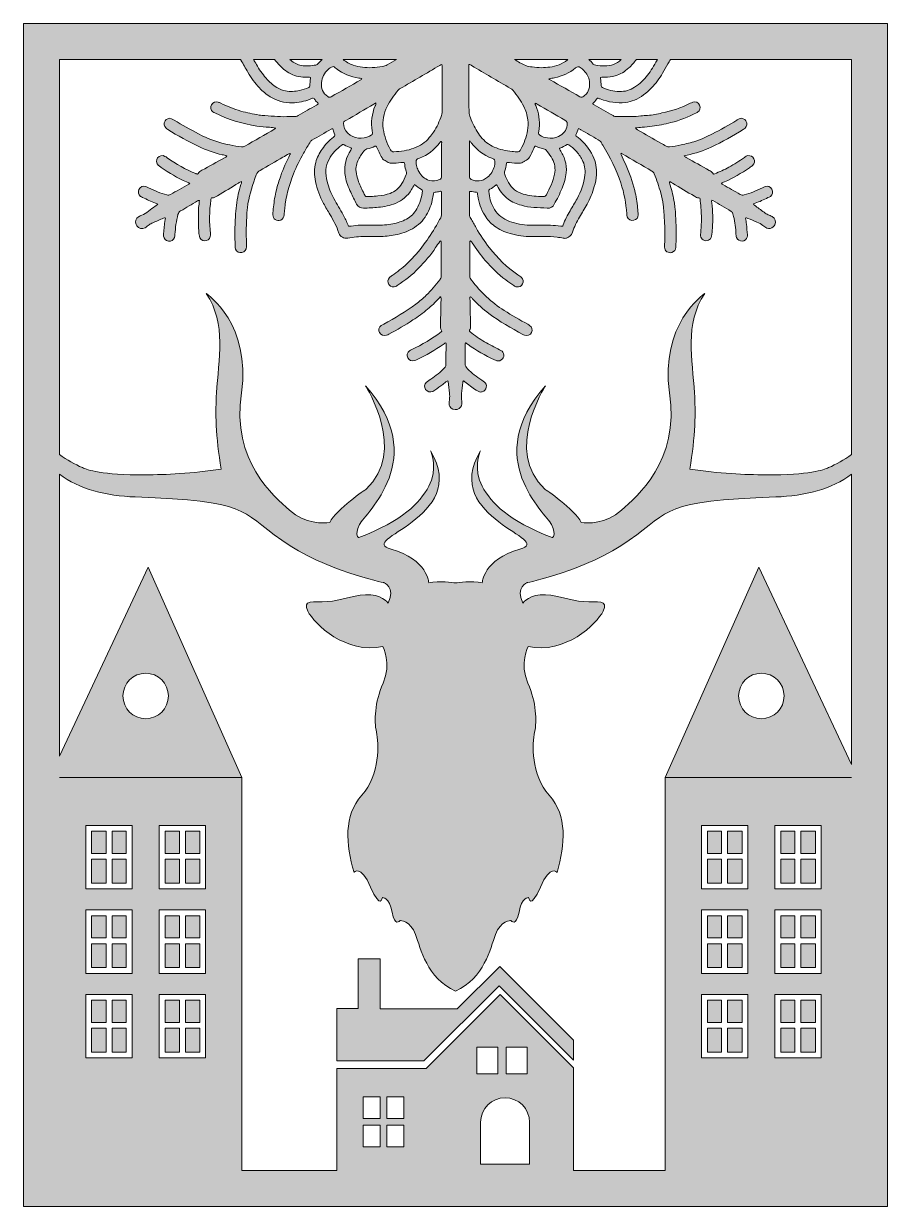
# Model space of a CAD drawing. Extents: x 414 to 2587, y -2987 to -13.
import ezdxf

# ---------------------------------------------------------------- set-up
doc = ezdxf.new("R2010")
doc.units = 0
doc.header["$MEASUREMENT"] = 0
doc.layers.add('Layer 1', color=7, linetype='Continuous')

# ---------------------------------------------------------------- blocks, each defined once
blk = doc.blocks.new('block 2')
at = {"layer": 'Layer 1', "true_color": 0x231f20}
h = blk.add_hatch(color=250, dxfattribs=at)
h.dxf.hatch_style = 2
h.paths.add_polyline_path([(2042.9, -12.6), (2009.9, -12.6), (1957.7, -12.6), (1920.1, -12.6), (1831.7, -12.6), (1786.5, -12.6), (1643.8, -12.6), (1357, -12.6), (1214.5, -12.6), (1169.3, -12.6), (1080.9, -12.6), (1043.5, -12.6), (991.2, -12.6), (958, -12.6), (414, -12.6), (414, -2986.8), (2586.9, -2986.8), (2586.9, -12.6)])
edge = h.paths.add_edge_path()
edge.add_spline(control_points=[(2008.4, -102.8), (2008.1, -103.4), (2007.7, -103.9), (2007.4, -104.5), (2003.6, -111.1), (1999.8, -117.8), (1995.9, -124.3), (1988.4, -136.8), (1979.4, -148.1), (1969, -158.4), (1963.6, -163.8), (1957.6, -168.4), (1951.1, -172.6), (1939.5, -180.1), (1926.7, -183.7), (1912.6, -183.1), (1897.8, -183), (1883.7, -179.3), (1870, -173.3), (1867.7, -172.3), (1866.4, -171), (1866.6, -168.2), (1867.1, -162.3), (1866, -156.5), (1865.2, -150.8), (1864.9, -148.3), (1865.6, -147.6), (1868.2, -147.6), (1871, -147.5), (1873.8, -147.6), (1876.6, -147.6), (1885.3, -147.6), (1893.8, -146.1), (1902.1, -143.8), (1915.1, -140.1), (1926.3, -133.3), (1936.2, -124.1), (1943.2, -117.6), (1949.9, -110.5), (1955.6, -102.8), (1955.6, -102.8), (2008.4, -102.8), (2008.4, -102.8)], knot_values=[0, 0, 0, 0, 1, 1, 1, 2, 2, 2, 3, 3, 3, 4, 4, 4, 5, 5, 5, 6, 6, 6, 7, 7, 7, 8, 8, 8, 9, 9, 9, 10, 10, 10, 11, 11, 11, 12, 12, 12, 13, 13, 13, 14, 14, 14, 14], degree=3, periodic=1)
edge = h.paths.add_edge_path()
edge.add_spline(control_points=[(1875.3, -119.1), (1867.9, -119.1), (1860.7, -117.9), (1853.3, -117.1), (1851, -116.8), (1848.8, -116.3), (1847.2, -114.3), (1843.8, -109.9), (1839.9, -106.1), (1835.5, -102.8), (1835.5, -102.8), (1917.3, -102.8), (1917.3, -102.8), (1905.5, -113.9), (1891.6, -119.1), (1875.3, -119.1)], knot_values=[0, 0, 0, 0, 1, 1, 1, 2, 2, 2, 3, 3, 3, 4, 4, 4, 5, 5, 5, 5], degree=3, periodic=1)
edge = h.paths.add_edge_path()
edge.add_spline(control_points=[(1465.6, -355.3), (1465.6, -355.3), (1465.2, -355.3), (1465.2, -355.3), (1465.2, -369), (1465, -382.7), (1465.3, -396.4), (1465.4, -400.7), (1463.8, -403.1), (1460.1, -404.7), (1451.7, -408.4), (1443.1, -409.6), (1434.3, -406.7), (1422.6, -402.9), (1413.8, -395.5), (1408.2, -384.7), (1406.2, -380.9), (1404.4, -376.9), (1403.1, -372.8), (1401.3, -367.7), (1400.7, -362.5), (1401.6, -357.1), (1402, -354.8), (1403.1, -353.4), (1405.2, -352.7), (1406.9, -352.1), (1408.5, -351.4), (1410.2, -350.8), (1430.3, -342.9), (1446.8, -330.1), (1460.1, -313.3), (1461.4, -311.7), (1462.3, -308.4), (1464.8, -309.3), (1466.5, -310), (1465.6, -313), (1465.6, -314.9), (1465.6, -328.4), (1465.6, -341.9), (1465.6, -355.3)], knot_values=[0, 0, 0, 0, 1, 1, 1, 2, 2, 2, 3, 3, 3, 4, 4, 4, 5, 5, 5, 6, 6, 6, 7, 7, 7, 8, 8, 8, 9, 9, 9, 10, 10, 10, 11, 11, 11, 12, 12, 12, 13, 13, 13, 13], degree=3, periodic=1)
edge = h.paths.add_edge_path()
edge.add_spline(control_points=[(1191.1, -120.9), (1192.6, -120.2), (1194, -120.3), (1195.4, -121.4), (1196.9, -122.7), (1198.6, -124), (1200.1, -125.2), (1217.1, -138.7), (1236.2, -146.9), (1257.6, -149.6), (1259.6, -149.9), (1261.7, -150.3), (1263.7, -150.8), (1264.1, -150.8), (1264.4, -151.2), (1264.9, -151.5), (1264.6, -152.9), (1263.3, -153.3), (1262.2, -154), (1237.5, -168.1), (1212.7, -182), (1188, -196.3), (1184.6, -198.2), (1182, -198), (1179, -195.8), (1166.9, -187.3), (1161.9, -175.4), (1163.1, -160.9), (1164.2, -147.5), (1171, -136.9), (1180.1, -127.6), (1183.2, -124.5), (1187.1, -122.6), (1191.1, -120.9)], knot_values=[0, 0, 0, 0, 1, 1, 1, 2, 2, 2, 3, 3, 3, 4, 4, 4, 5, 5, 5, 6, 6, 6, 7, 7, 7, 8, 8, 8, 9, 9, 9, 10, 10, 10, 11, 11, 11, 11], degree=3, periodic=1)
edge = h.paths.add_edge_path()
edge.add_spline(control_points=[(1298.2, -219.6), (1290, -239.9), (1287.4, -260.7), (1290.8, -282.4), (1292.1, -290.9), (1291.7, -292.3), (1283.8, -295.9), (1267.3, -303.5), (1244.8, -303.2), (1229.2, -287.9), (1222.2, -281), (1218.8, -272.4), (1219.1, -262.5), (1219.1, -260.5), (1219.8, -259.1), (1221.5, -258.1), (1222.5, -257.4), (1223.6, -256.8), (1224.7, -256.1), (1248.1, -242.4), (1271.6, -228.7), (1295, -214.9), (1296.5, -214), (1298.1, -213.2), (1300.1, -212.1), (1300.6, -215.7), (1299.1, -217.5), (1298.2, -219.6)], knot_values=[0, 0, 0, 0, 1, 1, 1, 2, 2, 2, 3, 3, 3, 4, 4, 4, 5, 5, 5, 6, 6, 6, 7, 7, 7, 8, 8, 8, 9, 9, 9, 9], degree=3, periodic=1)
edge = h.paths.add_edge_path()
edge.add_spline(control_points=[(1301.5, -322.4), (1303.7, -327), (1305.7, -331.6), (1308, -336.2), (1310.4, -341), (1313.1, -345.5), (1315.8, -350.2), (1317.5, -353.1), (1319.9, -355.5), (1323.1, -356.7), (1325.3, -357.4), (1327.1, -358.6), (1328.9, -360), (1331.8, -362.2), (1335.2, -363.3), (1338.9, -363.3), (1347, -363.2), (1355.2, -363.4), (1363.3, -362.2), (1364.3, -362.1), (1365.3, -361.9), (1366.3, -361.8), (1372.3, -361.5), (1372.2, -361.1), (1372.8, -367.1), (1373.3, -372.9), (1374.4, -378.7), (1376.7, -384.1), (1377.9, -387), (1377.8, -389.4), (1376.6, -392.2), (1373.5, -399.9), (1370.1, -407.6), (1365.7, -414.8), (1358.6, -426.6), (1348.7, -434.9), (1335.7, -439.4), (1325.8, -442.8), (1315.7, -445), (1305.3, -445.9), (1298.9, -446.5), (1292.6, -447), (1287.6, -447.4), (1271.5, -447.1), (1275.9, -450.2), (1268.7, -436.7), (1263.5, -426.8), (1258.8, -416.6), (1255.2, -406.1), (1252.8, -399), (1251, -391.9), (1250.3, -384.5), (1249.1, -373.8), (1251.6, -363.8), (1256.3, -354.3), (1260.5, -345.8), (1266.1, -338.3), (1272.1, -330.9), (1273.6, -329.1), (1275.4, -328), (1277.8, -327.6), (1284.8, -326.4), (1291.6, -324.3), (1297.9, -320.9), (1299.5, -320), (1300.6, -320.5), (1301.5, -322.4)], knot_values=[0, 0, 0, 0, 1, 1, 1, 2, 2, 2, 3, 3, 3, 4, 4, 4, 5, 5, 5, 6, 6, 6, 7, 7, 7, 8, 8, 8, 9, 9, 9, 10, 10, 10, 11, 11, 11, 12, 12, 12, 13, 13, 13, 14, 14, 14, 15, 15, 15, 16, 16, 16, 17, 17, 17, 18, 18, 18, 19, 19, 19, 20, 20, 20, 21, 21, 21, 22, 22, 22, 22], degree=3, periodic=1)
edge = h.paths.add_edge_path()
edge.add_spline(control_points=[(1220.6, -317.3), (1225.7, -320.8), (1231.3, -323.2), (1237.1, -325.2), (1239, -325.9), (1239.3, -326.9), (1238.2, -328.8), (1236.5, -331.6), (1234.7, -334.4), (1233.1, -337.2), (1222.4, -356.2), (1219.2, -376.3), (1223.4, -397.6), (1226.1, -411.2), (1230.8, -424.1), (1236.8, -436.5), (1241.6, -446.6), (1246.5, -456.7), (1251.8, -466.5), (1255.4, -473.4), (1261.5, -476.9), (1269.2, -476.6), (1281.7, -476.2), (1294.1, -475.6), (1306.5, -474.5), (1321.2, -473.1), (1335.6, -470.2), (1349.4, -464.6), (1366.8, -457.6), (1380, -445.7), (1389.9, -430), (1392.3, -426.1), (1394.5, -422.1), (1397.2, -417.3), (1403.2, -422.1), (1408.8, -426.5), (1415.2, -429.8), (1416.6, -430.5), (1417.4, -431.6), (1417.1, -433.4), (1415.4, -449.3), (1411.2, -464.3), (1403.2, -478.3), (1396.9, -489.4), (1388.3, -498), (1377, -504.1), (1366.2, -510), (1354.6, -513.7), (1342.6, -516.1), (1329.1, -518.8), (1315.4, -519.6), (1301.6, -519.5), (1288.1, -519.4), (1274.7, -519.4), (1261.1, -519.5), (1253.3, -519.6), (1245.4, -520.5), (1237.7, -521.7), (1236.7, -521.9), (1235.6, -522), (1234.6, -522.1), (1231.7, -522.3), (1231.1, -522.1), (1230.1, -519.3), (1226.6, -510.5), (1222.8, -501.9), (1218.2, -493.7), (1210.3, -480), (1202.4, -466.4), (1194.6, -452.7), (1186.9, -439.1), (1181.2, -424.8), (1177.5, -409.6), (1175.1, -399.9), (1174.1, -390.1), (1174.6, -380.1), (1175.1, -370.7), (1177.9, -362.2), (1182.3, -354), (1190.2, -339.4), (1201.1, -327.6), (1214.5, -317.8), (1216.6, -316.3), (1218.3, -315.7), (1220.6, -317.3)], knot_values=[0, 0, 0, 0, 1, 1, 1, 2, 2, 2, 3, 3, 3, 4, 4, 4, 5, 5, 5, 6, 6, 6, 7, 7, 7, 8, 8, 8, 9, 9, 9, 10, 10, 10, 11, 11, 11, 12, 12, 12, 13, 13, 13, 14, 14, 14, 15, 15, 15, 16, 16, 16, 17, 17, 17, 18, 18, 18, 19, 19, 19, 20, 20, 20, 21, 21, 21, 22, 22, 22, 23, 23, 23, 24, 24, 24, 25, 25, 25, 26, 26, 26, 27, 27, 27, 28, 28, 28, 28], degree=3, periodic=1)
edge = h.paths.add_edge_path()
edge.add_spline(control_points=[(1465.4, -243.5), (1459.8, -258), (1454, -272.4), (1445.1, -285.3), (1441.8, -290.1), (1438.3, -294.9), (1434.6, -299.3), (1424.2, -311.6), (1411.2, -320.2), (1396, -325.7), (1379.6, -331.6), (1362.7, -334.4), (1345.3, -334.8), (1341.1, -334.9), (1338.7, -333.4), (1336.8, -329.8), (1327.7, -313.2), (1321.2, -295.6), (1318.7, -276.8), (1316.1, -257.2), (1320, -238.9), (1328.6, -221.3), (1335.9, -206.2), (1345.7, -193), (1356.1, -180.1), (1357.6, -178.3), (1359.5, -177.1), (1361.4, -175.9), (1394.5, -156.5), (1427.7, -137.1), (1460.8, -117.7), (1462.5, -116.7), (1464, -115.1), (1466.3, -115.6), (1467.5, -117.5), (1467, -119.6), (1467, -121.5), (1466.8, -159.7), (1466.7, -197.9), (1466.5, -236.1), (1466.5, -238.6), (1466.4, -241.1), (1465.4, -243.5)], knot_values=[0, 0, 0, 0, 1, 1, 1, 2, 2, 2, 3, 3, 3, 4, 4, 4, 5, 5, 5, 6, 6, 6, 7, 7, 7, 8, 8, 8, 9, 9, 9, 10, 10, 10, 11, 11, 11, 12, 12, 12, 13, 13, 13, 14, 14, 14, 14], degree=3, periodic=1)
edge = h.paths.add_edge_path()
edge.add_spline(control_points=[(1533.8, -115.4), (1537.3, -115.4), (1539.1, -117), (1541, -118.2), (1573.7, -137.3), (1606.3, -156.5), (1639, -175.6), (1641.2, -176.9), (1643.3, -178.2), (1645, -180.2), (1655.2, -192.9), (1665, -205.8), (1672.1, -220.7), (1677.2, -231.5), (1681.1, -242.7), (1682.6, -254.8), (1683.7, -263.7), (1683, -272.5), (1681.5, -281.3), (1678.8, -298), (1672.9, -313.6), (1664.8, -328.5), (1664.2, -329.6), (1663.5, -330.6), (1662.9, -331.8), (1661.9, -333.8), (1660.3, -334.8), (1658, -334.7), (1653, -334.5), (1647.8, -334.7), (1642.8, -334.2), (1627.3, -332.7), (1612.3, -329.1), (1597.9, -322.9), (1584.5, -317.2), (1573.5, -308.3), (1564.4, -297.1), (1555.4, -286), (1548.2, -273.8), (1542.5, -260.6), (1534.5, -242.1), (1534.5, -242.2), (1534.4, -222.5), (1534.2, -189.7), (1534, -156.9), (1533.8, -124.1), (1533.8, -124.1), (1533.8, -115.4), (1533.8, -115.4)], knot_values=[0, 0, 0, 0, 1, 1, 1, 2, 2, 2, 3, 3, 3, 4, 4, 4, 5, 5, 5, 6, 6, 6, 7, 7, 7, 8, 8, 8, 9, 9, 9, 10, 10, 10, 11, 11, 11, 12, 12, 12, 13, 13, 13, 14, 14, 14, 15, 15, 15, 16, 16, 16, 16], degree=3, periodic=1)
edge = h.paths.add_edge_path()
edge.add_spline(control_points=[(1702.3, -218.7), (1701.6, -216.9), (1700.2, -215.3), (1700.9, -212.2), (1702.9, -213.3), (1704.4, -214.1), (1706, -215), (1729.2, -228.5), (1752.3, -242.4), (1775.7, -255.7), (1781.2, -258.7), (1782.4, -262.5), (1781.6, -268), (1779.6, -281.4), (1771.7, -290.5), (1759.7, -296.2), (1750.8, -300.5), (1741.3, -301.5), (1731.5, -300), (1724.6, -299), (1718.1, -297.3), (1712.4, -293.1), (1710.1, -291.4), (1709, -289.6), (1709.5, -286.7), (1710.1, -283.2), (1710.7, -279.7), (1711, -276.2), (1712.8, -256.3), (1710.1, -237.1), (1702.3, -218.7)], knot_values=[0, 0, 0, 0, 1, 1, 1, 2, 2, 2, 3, 3, 3, 4, 4, 4, 5, 5, 5, 6, 6, 6, 7, 7, 7, 8, 8, 8, 9, 9, 9, 10, 10, 10, 10], degree=3, periodic=1)
edge = h.paths.add_edge_path()
edge.add_spline(control_points=[(1702.6, -320.6), (1703.8, -321.1), (1704.8, -321.7), (1706, -322.3), (1710.4, -324.4), (1714.9, -325.8), (1719.7, -326.8), (1728.5, -328.8), (1725.9, -327.4), (1731.4, -334.2), (1736, -339.9), (1740.2, -346), (1743.7, -352.5), (1750.1, -364.6), (1752.4, -377.3), (1749.7, -390.9), (1747.8, -400.4), (1744.9, -409.6), (1741, -418.4), (1737.2, -426.7), (1732.9, -434.9), (1729, -443.1), (1727.6, -446.2), (1725.7, -448), (1722, -447.5), (1719.5, -447.2), (1716.9, -447.5), (1714.5, -447.5), (1699.7, -446.4), (1685.1, -445.3), (1670.8, -441.2), (1654.2, -436.6), (1641.8, -427), (1633.5, -412), (1629.9, -405.5), (1626.9, -398.7), (1624.2, -391.9), (1623.4, -389.7), (1622.8, -387.6), (1623.8, -385.2), (1626.5, -378.4), (1628.1, -371.1), (1628.6, -363.7), (1628.6, -362.1), (1629.7, -361.6), (1631.1, -361.7), (1632.9, -361.8), (1634.7, -361.8), (1636.4, -362.1), (1644.5, -363.3), (1652.7, -363.2), (1660.8, -363.3), (1665.3, -363.3), (1669.3, -362.4), (1672.9, -359.4), (1673.8, -358.6), (1674.8, -357.7), (1676, -357.4), (1681.1, -355.9), (1684, -352.3), (1686.6, -348), (1690.8, -341), (1694.3, -333.7), (1697.6, -326.3), (1698.3, -324.7), (1699.1, -323), (1700, -321.5), (1700.5, -320.5), (1701.5, -320.3), (1702.6, -320.6)], knot_values=[0, 0, 0, 0, 1, 1, 1, 2, 2, 2, 3, 3, 3, 4, 4, 4, 5, 5, 5, 6, 6, 6, 7, 7, 7, 8, 8, 8, 9, 9, 9, 10, 10, 10, 11, 11, 11, 12, 12, 12, 13, 13, 13, 14, 14, 14, 15, 15, 15, 16, 16, 16, 17, 17, 17, 18, 18, 18, 19, 19, 19, 20, 20, 20, 21, 21, 21, 22, 22, 22, 23, 23, 23, 23], degree=3, periodic=1)
edge = h.paths.add_edge_path()
edge.add_spline(control_points=[(1535.6, -307), (1538, -309.8), (1539.3, -311.3), (1540.5, -312.8), (1554.1, -330.3), (1571.1, -343.2), (1591.8, -351.2), (1599.9, -354.3), (1599.9, -354.5), (1599.6, -363.4), (1599.6, -366.2), (1599.2, -368.9), (1598.3, -371.6), (1594.9, -382.2), (1590.1, -391.8), (1581.1, -398.9), (1574.8, -403.9), (1567.8, -407.4), (1559.7, -408.1), (1552.8, -408.7), (1546.1, -407.4), (1539.9, -404.2), (1536.8, -402.7), (1535.5, -400.5), (1535.6, -397), (1535.7, -386.8), (1535.4, -376.6), (1535.3, -366.5), (1535.3, -348.4), (1535.3, -330.4), (1535.3, -312.3), (1535.3, -311.1), (1535.4, -309.9), (1535.6, -307)], knot_values=[0, 0, 0, 0, 1, 1, 1, 2, 2, 2, 3, 3, 3, 4, 4, 4, 5, 5, 5, 6, 6, 6, 7, 7, 7, 8, 8, 8, 9, 9, 9, 10, 10, 10, 11, 11, 11, 11], degree=3, periodic=1)
edge = h.paths.add_edge_path()
edge.add_spline(control_points=[(1586.6, -429.1), (1592.4, -426.3), (1597.4, -422.5), (1602.3, -418.4), (1602.6, -418.1), (1603.2, -418.1), (1603.8, -418), (1605.9, -419.8), (1606.8, -422.6), (1608.1, -425), (1614.3, -436.3), (1622.3, -446), (1632.6, -453.9), (1642.6, -461.7), (1654.2, -466.2), (1666.2, -469.5), (1676.6, -472.4), (1687.1, -473.9), (1697.7, -474.7), (1708.9, -475.5), (1720.1, -476.1), (1731.2, -476.6), (1739, -477), (1745.4, -473.8), (1748.9, -466.9), (1755.8, -453.6), (1763, -440.4), (1768.6, -426.4), (1773.7, -413.9), (1777.6, -401), (1779.1, -387.6), (1780.2, -376.8), (1778.9, -366.3), (1775.8, -355.9), (1773.1, -346.8), (1768.9, -338.4), (1763.8, -330.4), (1763.3, -329.6), (1762.7, -328.7), (1762.2, -327.8), (1761.6, -326.7), (1762.3, -325.8), (1763.3, -325.4), (1769.6, -323.3), (1775.5, -320.5), (1781.1, -316.9), (1782.6, -315.9), (1783.9, -316.1), (1785.3, -317.1), (1791.7, -321.7), (1797.8, -326.7), (1803.2, -332.5), (1809.5, -339.2), (1814.8, -346.7), (1819.1, -354.8), (1825.2, -366.6), (1827.3, -379.1), (1826.1, -392.5), (1824.2, -414.2), (1816.6, -434), (1806.2, -452.8), (1800.6, -463.1), (1794.6, -473.2), (1788.7, -483.2), (1781.9, -494.6), (1775.9, -506.3), (1771.1, -518.7), (1769.9, -521.9), (1769.2, -522.7), (1765.4, -522), (1748.1, -519), (1730.5, -519.3), (1713, -519.4), (1702.3, -519.4), (1691.6, -519.7), (1680.9, -519), (1663.4, -517.8), (1646.2, -514.5), (1630, -507.2), (1614.8, -500.3), (1603.4, -489.7), (1595.8, -474.8), (1589.3, -462.2), (1585.5, -448.9), (1584.1, -434.8), (1583.8, -432.3), (1584.1, -430.4), (1586.6, -429.1)], knot_values=[0, 0, 0, 0, 1, 1, 1, 2, 2, 2, 3, 3, 3, 4, 4, 4, 5, 5, 5, 6, 6, 6, 7, 7, 7, 8, 8, 8, 9, 9, 9, 10, 10, 10, 11, 11, 11, 12, 12, 12, 13, 13, 13, 14, 14, 14, 15, 15, 15, 16, 16, 16, 17, 17, 17, 18, 18, 18, 19, 19, 19, 20, 20, 20, 21, 21, 21, 22, 22, 22, 23, 23, 23, 24, 24, 24, 25, 25, 25, 26, 26, 26, 27, 27, 27, 28, 28, 28, 29, 29, 29, 29], degree=3, periodic=1)
edge = h.paths.add_edge_path()
edge.add_spline(control_points=[(1738.6, -153.9), (1737.7, -153.4), (1737, -152.7), (1735.4, -151.6), (1740.7, -149.5), (1745.4, -149.7), (1749.8, -148.8), (1769.3, -144.7), (1787.1, -137), (1802.2, -123.9), (1806.5, -120.1), (1809.9, -120.3), (1814.3, -123), (1817.8, -125.2), (1821, -127.5), (1823.7, -130.6), (1830.4, -138.5), (1835.8, -147), (1837.4, -157.4), (1839.5, -171.4), (1836.3, -183.6), (1825.3, -193.3), (1824, -194.4), (1822.5, -195.4), (1821, -196.4), (1818.5, -198.3), (1816.2, -198.1), (1813.3, -196.5), (1788.5, -182.2), (1763.5, -168.1), (1738.6, -153.9)], knot_values=[0, 0, 0, 0, 1, 1, 1, 2, 2, 2, 3, 3, 3, 4, 4, 4, 5, 5, 5, 6, 6, 6, 7, 7, 7, 8, 8, 8, 9, 9, 9, 10, 10, 10, 10], degree=3, periodic=1)
edge = h.paths.add_edge_path()
edge.add_spline(control_points=[(1783.2, -102.8), (1782.8, -103.2), (1782.3, -103.5), (1781.9, -103.9), (1768.9, -114), (1754.1, -119.6), (1738, -121.8), (1730.9, -122.8), (1723.8, -123), (1716.1, -123.7), (1708.8, -123), (1701, -121.9), (1693.1, -121.5), (1681.8, -121), (1672.2, -116.4), (1662.6, -110.9), (1657.9, -108.2), (1653.2, -105.5), (1648.5, -102.8), (1648.5, -102.8), (1783.2, -102.8), (1783.2, -102.8)], knot_values=[0, 0, 0, 0, 1, 1, 1, 2, 2, 2, 3, 3, 3, 4, 4, 4, 5, 5, 5, 6, 6, 6, 7, 7, 7, 7], degree=3, periodic=1)
edge = h.paths.add_edge_path()
edge.add_spline(control_points=[(1352.3, -102.8), (1344.5, -107.2), (1336.6, -111.7), (1328.8, -116.2), (1324.9, -118.4), (1320.9, -119.8), (1316.6, -120.3), (1308, -121.3), (1299.5, -122.8), (1290.8, -123.2), (1274.5, -123.9), (1258.3, -122.4), (1242.7, -116.9), (1233.5, -113.7), (1225.3, -108.7), (1217.7, -102.8), (1217.7, -102.8), (1352.3, -102.8), (1352.3, -102.8)], knot_values=[0, 0, 0, 0, 1, 1, 1, 2, 2, 2, 3, 3, 3, 4, 4, 4, 5, 5, 5, 6, 6, 6, 6], degree=3, periodic=1)
edge = h.paths.add_edge_path()
edge.add_spline(control_points=[(1165.4, -102.8), (1161.4, -105.7), (1157.9, -109.2), (1154.7, -113.1), (1153.2, -115), (1151.5, -116.4), (1149.1, -116.8), (1137.1, -118.4), (1125, -120.2), (1112.8, -117.9), (1102.5, -115.9), (1093.6, -111.5), (1085.8, -104.7), (1085.1, -104.1), (1084.4, -103.5), (1083.7, -102.8), (1083.7, -102.8), (1165.4, -102.8), (1165.4, -102.8)], knot_values=[0, 0, 0, 0, 1, 1, 1, 2, 2, 2, 3, 3, 3, 4, 4, 4, 5, 5, 5, 6, 6, 6, 6], degree=3, periodic=1)
edge = h.paths.add_edge_path()
edge.add_spline(control_points=[(1045.3, -102.8), (1053.3, -113.2), (1062.3, -122.7), (1072.7, -130.7), (1084.2, -139.4), (1097, -144.3), (1111.1, -146.5), (1118.5, -147.6), (1125.8, -147.5), (1133.2, -147.5), (1135.4, -147.6), (1136, -148.2), (1135.7, -150.2), (1135, -156.5), (1133.9, -162.8), (1134.4, -169.2), (1134.5, -171.4), (1133.1, -172.3), (1131.3, -173.1), (1123.9, -176.3), (1116.3, -179.3), (1108.3, -180.8), (1096.5, -183.1), (1084.7, -184.2), (1072.7, -181.9), (1064.8, -180.5), (1057.6, -177.3), (1050.9, -173.2), (1040.6, -167.1), (1031.7, -159), (1023.8, -150), (1014.4, -139.2), (1006.4, -127.4), (999.5, -115), (997.2, -110.9), (994.8, -106.8), (992.5, -102.8), (992.5, -102.8), (1045.3, -102.8), (1045.3, -102.8)], knot_values=[0, 0, 0, 0, 1, 1, 1, 2, 2, 2, 3, 3, 3, 4, 4, 4, 5, 5, 5, 6, 6, 6, 7, 7, 7, 8, 8, 8, 9, 9, 9, 10, 10, 10, 11, 11, 11, 12, 12, 12, 13, 13, 13, 13], degree=3, periodic=1)
edge = h.paths.add_edge_path()
edge.add_spline(control_points=[(504.2, -102.8), (504.2, -102.8), (959.7, -102.8), (959.7, -102.8), (960, -103.3), (960.3, -103.9), (960.7, -104.5), (966.5, -114.8), (972.3, -124.9), (978.1, -135), (986.2, -149.3), (996.1, -162.1), (1007.2, -174.1), (1015.2, -182.7), (1024.3, -190.1), (1034.2, -196.4), (1051.2, -207.4), (1069.9, -212.4), (1090, -211.7), (1105.3, -211.1), (1120.3, -208.4), (1134.6, -202.6), (1137.2, -201.6), (1139.8, -199.9), (1142.5, -200.1), (1145.8, -200.1), (1146.6, -204), (1148.5, -206.3), (1150.7, -209), (1153.8, -210.9), (1155.3, -214.5), (1153.6, -215.6), (1152.1, -216.6), (1150.6, -217.4), (1135.4, -226.1), (1120.1, -234.8), (1105, -243.6), (1101.5, -245.6), (1098.2, -246.7), (1094.2, -246.1), (1091, -245.6), (1087.6, -246), (1084.3, -246.2), (1063.1, -247.4), (1042.1, -245.4), (1021, -243.8), (1016.2, -243.4), (1011.4, -243.3), (1006.6, -242.4), (991.2, -239.3), (975.6, -236.8), (960.4, -232.5), (943, -227.5), (926.4, -220.7), (910.1, -212.9), (907.7, -211.8), (905.5, -210.6), (903.1, -209.9), (896.8, -207.9), (889.9, -210.8), (886.7, -216.5), (883.4, -222.7), (884.8, -230.2), (890.2, -234.4), (891.6, -235.5), (893.2, -236.3), (894.8, -237.1), (928.2, -254.1), (963.7, -264.4), (1000.6, -270), (1011.1, -271.7), (1021.8, -272.2), (1032.5, -273.2), (1037.6, -273.6), (1042.8, -273.9), (1048.3, -275.2), (1047.3, -276.2), (1046.8, -276.8), (1046.2, -277.2), (1020.9, -291.7), (995.5, -306.2), (970.1, -320.8), (967.5, -322.3), (965.1, -322.7), (962.1, -322.4), (952.3, -321.5), (942.6, -319.4), (932.9, -317.6), (905.2, -312.2), (879, -302.7), (854, -289.9), (833.2, -279.2), (812.8, -267.7), (793, -255.2), (790.8, -253.9), (788.6, -252.7), (786.3, -251.6), (780.4, -248.9), (772.8, -252.4), (769.7, -257.4), (766, -263.4), (766.9, -270.7), (772.2, -275.4), (773.5, -276.6), (775.1, -277.6), (776.6, -278.5), (801.7, -294.4), (827.7, -309), (854.6, -321.7), (873.5, -330.6), (893, -337.8), (913.5, -342.3), (917.4, -343.1), (921.5, -343.5), (925.3, -345.6), (923.8, -347.9), (921.2, -348.7), (919.1, -349.9), (900.3, -360.4), (881.4, -371), (862.5, -381.4), (858.6, -383.5), (854.9, -385.6), (852.7, -389.7), (852, -391), (850.7, -391.1), (849.5, -390.7), (848.8, -390.4), (848, -390.1), (847.4, -389.8), (821.5, -379.3), (797.5, -365.7), (774.7, -349.7), (773, -348.5), (771.4, -347.3), (769.6, -346.3), (763.2, -342.8), (755.3, -344.3), (751.1, -349.9), (747.3, -355), (746.9, -364.1), (753.3, -369.2), (755.5, -371), (757.7, -372.6), (760, -374.2), (780.2, -388.1), (801.1, -400.6), (823.6, -410.5), (826.3, -411.7), (828.9, -412.9), (832.1, -414.4), (830.8, -415.4), (830.1, -416.2), (829.2, -416.6), (813.9, -425.2), (798.6, -433.7), (783.3, -442.4), (780.4, -444.1), (777.8, -444), (774.6, -443.2), (758.5, -439.1), (743.3, -432.7), (728.4, -425.5), (726.1, -424.4), (723.9, -423.1), (721.5, -422.3), (714.6, -419.8), (707.4, -422.8), (704.1, -429.3), (701, -435.5), (702.9, -443), (708.4, -447), (709.9, -448), (711.5, -448.8), (713.1, -449.6), (723.8, -455), (734.7, -459.9), (745.9, -464), (747.7, -464.7), (749.4, -465.5), (751.8, -466.5), (749.2, -468.5), (747.2, -470), (745.2, -471.5), (739.5, -475.7), (733.6, -479.8), (728, -484.3), (722.8, -488.4), (717.3, -492), (711.1, -494.5), (708.3, -495.6), (705.5, -496.8), (702.9, -498.3), (695.9, -502.4), (693.6, -510.2), (697.1, -517.5), (697.6, -518.7), (698.3, -519.7), (698.9, -520.8), (703.8, -528.3), (711.8, -530.3), (719.4, -525.7), (722.9, -523.6), (726.2, -521.1), (729.5, -518.7), (732.4, -516.5), (735.4, -514.8), (738.7, -513.4), (747.8, -509.5), (756.9, -505.6), (766, -501.6), (767.4, -501), (768.6, -500.2), (770.2, -500.7), (771, -503.5), (770.1, -506.3), (769.6, -508.9), (767.7, -519.9), (766.9, -531.1), (766.1, -542.2), (766, -543.8), (765.9, -545.3), (766, -546.8), (766.8, -553.5), (771.7, -558.5), (778.4, -559.4), (785.1, -560.3), (791, -556.7), (793.5, -550.3), (794.5, -547.8), (794.5, -545.4), (794.6, -542.8), (795.7, -525.8), (797.8, -508.9), (802.3, -492.4), (803.4, -488.5), (805.2, -485.7), (808.9, -483.6), (823.2, -475.4), (837.3, -466.8), (851.5, -458.4), (852.7, -457.6), (853.9, -456.3), (856, -457.5), (855.8, -460.3), (855.5, -463.4), (855.3, -466.4), (855, -469.1), (854.6, -471.9), (854.3, -474.7), (853, -494.3), (853.4, -513.9), (854.4, -533.4), (854.6, -538), (855.2, -542.6), (856, -547), (857, -553.6), (862.8, -558.3), (869.3, -558.6), (875.8, -558.9), (881.6, -554.6), (883.5, -548.1), (884.1, -545.9), (884.2, -543.7), (884, -541.3), (880.7, -512.9), (881.4, -484.5), (884.9, -456.1), (885.1, -454.9), (885.4, -453.6), (885.7, -452.4), (886, -451.3), (886.7, -450.5), (887.8, -450.6), (893.3, -451), (897.5, -447.9), (901.8, -445.3), (919.5, -434.7), (937.1, -424.1), (954.8, -413.5), (957.1, -412.1), (959.3, -410.4), (962.2, -409.7), (962.7, -412.6), (961.3, -414.9), (960.6, -417.2), (958.5, -425.4), (955.8, -433.4), (954, -441.5), (949.7, -460.2), (947.8, -479.1), (946.6, -498.2), (945.2, -522.8), (945.5, -547.5), (946, -572.2), (946, -574.7), (946.3, -577.2), (947.2, -579.6), (949.7, -586), (956.5, -589.8), (963.2, -588.4), (970.1, -586.9), (974.6, -581.5), (974.6, -574.2), (974.7, -568.1), (974.6, -562), (974.3, -555.9), (973.3, -530.7), (974.6, -505.6), (976.6, -480.4), (976.9, -475.4), (977.6, -470.3), (978.4, -465.3), (982.6, -440.4), (990.1, -416.5), (999.3, -393), (1001.2, -387.9), (1004.1, -384.5), (1008.8, -381.8), (1028.1, -370.9), (1047.1, -359.7), (1066.2, -348.5), (1071.3, -345.6), (1076.4, -342.8), (1081.5, -339.8), (1082.9, -339), (1084.2, -338.5), (1085.5, -339.8), (1085, -340.4), (1084.3, -341.1), (1084, -341.9), (1075.9, -359.7), (1066.5, -377), (1060.7, -395.7), (1057, -407.4), (1052.7, -418.8), (1049.8, -430.7), (1046.4, -444.8), (1044.2, -459.1), (1042.5, -473.5), (1041.7, -480.1), (1041, -486.7), (1040.9, -493.3), (1040.8, -503.7), (1051.1, -510.6), (1060.7, -506.6), (1066.4, -504.2), (1068.9, -499.4), (1069.5, -493.4), (1069.9, -488.3), (1070.4, -483.3), (1070.8, -478.1), (1073.2, -447.7), (1081.7, -418.6), (1093, -390.5), (1100.1, -372.6), (1108.5, -355), (1118.2, -338.3), (1123.4, -329.5), (1128.7, -320.9), (1133.6, -312), (1135.1, -309.3), (1136.7, -307.5), (1139.2, -306), (1155.3, -296.7), (1171.3, -287.3), (1187.4, -278), (1188.6, -277.4), (1189.7, -276), (1191.5, -276.9), (1192.8, -280.7), (1194.1, -284.6), (1195.6, -288.3), (1198, -294.3), (1198.1, -294.4), (1193.3, -298.2), (1182.4, -306.7), (1172.8, -316.4), (1165, -327.9), (1157.9, -338.3), (1152, -349.2), (1148.8, -361.4), (1144.6, -377.5), (1145.2, -393.7), (1148.3, -409.9), (1152, -429.2), (1159.1, -447.4), (1168.6, -464.7), (1173.8, -474.3), (1179.4, -483.7), (1185, -493.1), (1193.7, -507.8), (1201.4, -523), (1206.9, -539.2), (1210, -548.3), (1220.1, -554), (1229.3, -552.1), (1243.8, -549.1), (1258.5, -547.7), (1273.3, -548), (1283.2, -548.2), (1293.1, -547.9), (1303.1, -548.1), (1316.6, -548.3), (1330, -547.2), (1343.3, -544.9), (1358.5, -542.3), (1373, -538.1), (1386.8, -531.2), (1401.9, -523.6), (1414.5, -513.3), (1423.8, -499.1), (1432.4, -486), (1438.8, -471.9), (1442.1, -456.6), (1443.3, -451.4), (1444.1, -446.1), (1445.1, -440.8), (1445.7, -437), (1445.7, -436.8), (1449.2, -436.7), (1453, -436.5), (1456.7, -435.5), (1460.4, -434.9), (1461.8, -434.6), (1463.2, -433.4), (1465, -435.2), (1465, -435.2), (1465, -441.6), (1465, -441.6), (1465, -457.6), (1465, -473.6), (1465.1, -489.7), (1465.1, -494.9), (1464.9, -499.8), (1461.2, -503.9), (1460.4, -504.8), (1460, -506.1), (1459.4, -507.2), (1440.7, -541.9), (1418.9, -574.3), (1391.8, -602.9), (1387.2, -607.7), (1382.7, -612.6), (1377.8, -617), (1366.2, -627.3), (1354, -637), (1341.1, -645.7), (1338.9, -647.3), (1336.5, -648.9), (1334.5, -650.8), (1329.5, -655.7), (1328.9, -663.4), (1333, -668.9), (1337.2, -674.7), (1344.3, -676.5), (1350.7, -673.3), (1351.8, -672.8), (1352.9, -672.1), (1353.9, -671.4), (1373.2, -658.4), (1391.6, -644.4), (1407.7, -627.6), (1423.1, -611.4), (1438.1, -594.7), (1450.4, -575.8), (1453.7, -570.7), (1457.3, -565.7), (1460.8, -560.8), (1461.5, -559.8), (1461.9, -558.5), (1463.4, -558.5), (1464.9, -559.7), (1464.4, -561.3), (1464.4, -562.7), (1464.4, -591), (1464.2, -619.2), (1464.2, -647.5), (1464.2, -651.3), (1463, -654.2), (1460.7, -657.2), (1450.3, -670.8), (1438.8, -683.3), (1426.8, -695.5), (1418.8, -703.6), (1410.1, -711.1), (1400.8, -717.9), (1375.2, -736.8), (1347.9, -753), (1319.8, -768.1), (1317.8, -769.2), (1315.7, -770.1), (1313.8, -771.4), (1307.7, -775.7), (1305.8, -783.3), (1309.2, -789.7), (1312.6, -796), (1319.9, -798.9), (1326.8, -796.3), (1328.9, -795.5), (1330.9, -794.4), (1332.9, -793.3), (1353.6, -782.3), (1373.8, -770.6), (1393.4, -757.7), (1406.2, -749.3), (1418.7, -740.7), (1430.4, -730.7), (1440.3, -722.4), (1449.5, -713.2), (1458.4, -703.8), (1459.6, -702.4), (1460.8, -701.1), (1462.2, -700), (1462.8, -699.6), (1463.8, -700), (1463.8, -700.9), (1464, -702.9), (1464, -705), (1464, -707), (1463.6, -727.3), (1463.2, -747.7), (1462.8, -768.1), (1462.6, -777.9), (1462.6, -777.9), (1465.7, -785.9), (1465.3, -786.4), (1464.9, -787.1), (1464.3, -787.5), (1441.5, -805.2), (1416.9, -820), (1390.7, -832.1), (1388.6, -833), (1386.5, -834), (1384.6, -835.3), (1379, -839.4), (1377.3, -846.9), (1380.5, -853), (1383.7, -859.1), (1390.7, -862), (1397.4, -859.9), (1399.5, -859.3), (1401.6, -858.3), (1403.7, -857.3), (1426.7, -846.5), (1448.9, -834.2), (1469.5, -819.1), (1470.9, -818), (1472.4, -816.9), (1473.8, -815.9), (1475.5, -814.7), (1476.8, -815.4), (1476.8, -817.4), (1476.7, -827.6), (1476.6, -837.8), (1476.4, -848), (1476.3, -855.6), (1476, -863.2), (1476, -870.9), (1476, -873.6), (1475.2, -875.9), (1473.2, -877.7), (1471.7, -879), (1470.3, -880.5), (1468.9, -882), (1458.2, -892.3), (1446.5, -901.2), (1434.2, -909.5), (1431.9, -911), (1429.5, -912.5), (1427.5, -914.4), (1422.1, -919.3), (1421.3, -926.5), (1425.2, -932.4), (1429.3, -938.4), (1436.7, -940.5), (1443.3, -937.3), (1445.1, -936.4), (1446.9, -935.3), (1448.5, -934.1), (1455.2, -929.4), (1461.8, -924.7), (1468.3, -919.9), (1472, -917.2), (1475.5, -914.2), (1479.1, -911.3), (1480.4, -910.4), (1481.6, -910.9), (1481.8, -912.5), (1482.9, -922.4), (1483.9, -932.2), (1485.2, -942.1), (1485.8, -947.2), (1486.1, -952.1), (1485.3, -957.3), (1484.7, -960.7), (1484.8, -964.3), (1484.6, -967.9), (1484.5, -970.5), (1484.9, -972.9), (1486.3, -975.3), (1489.7, -981.3), (1497.5, -984.4), (1504.8, -982.6), (1511.7, -980.8), (1516.3, -975.4), (1516.5, -968.4), (1516.6, -966.3), (1516.3, -964.3), (1516.1, -962.3), (1515.4, -955.7), (1514.7, -949.1), (1515.7, -942.5), (1517, -933.4), (1518.2, -924.4), (1518.8, -915.2), (1518.9, -913.7), (1518.9, -912.1), (1520.2, -911), (1522, -910.7), (1522.9, -912.2), (1524, -913.1), (1533, -920.6), (1542.5, -927.5), (1552.2, -934), (1554.3, -935.4), (1556.5, -936.6), (1558.8, -937.8), (1561.7, -939.2), (1564.7, -939.3), (1567.7, -938.3), (1573.2, -936.5), (1576.9, -932.7), (1577.9, -927), (1578.9, -921.5), (1576.8, -916.9), (1572.5, -913.5), (1570.6, -911.9), (1568.4, -910.5), (1566.3, -909.1), (1553.6, -900.6), (1541.6, -891.2), (1530.6, -880.6), (1526.7, -876.8), (1524.6, -873), (1524.6, -867.3), (1524.9, -851.6), (1524.5, -835.8), (1524.4, -820), (1524.3, -819), (1524.4, -818), (1524.5, -816.9), (1524.6, -815.9), (1525.8, -815.1), (1526.7, -815.7), (1528.5, -817), (1530.4, -818.3), (1532.2, -819.7), (1552.9, -834.7), (1575.1, -847), (1598.2, -857.8), (1600.2, -858.8), (1602.4, -859.6), (1604.6, -860.3), (1610.1, -861.8), (1614.7, -859.9), (1618.3, -855.8), (1621.8, -852.1), (1623, -847.5), (1621.4, -842.4), (1619.8, -837.3), (1616.1, -834.5), (1611.5, -832.5), (1598.4, -826.9), (1586.1, -819.8), (1573.7, -812.8), (1560.8, -805.5), (1549, -796.6), (1537.1, -787.9), (1535.5, -786.6), (1534.7, -785.4), (1536, -783.3), (1538, -780), (1538.4, -776.2), (1538.3, -772.3), (1538.1, -767.5), (1538.1, -762.7), (1538, -757.8), (1537.6, -739.8), (1537.2, -721.7), (1536.8, -703.6), (1536.8, -702.2), (1536.2, -700.6), (1537.8, -699.5), (1538, -699.5), (1538.3, -699.5), (1538.4, -699.7), (1540.1, -701.2), (1541.7, -702.8), (1543.3, -704.5), (1555.9, -718.2), (1569.5, -730.8), (1584.5, -741.8), (1611.5, -761.6), (1640.2, -778.5), (1669.6, -794.2), (1671, -794.9), (1672.3, -795.6), (1673.8, -796.1), (1680.9, -798.9), (1688.7, -796), (1691.9, -789.4), (1695, -783), (1692.9, -775.3), (1686.9, -771.3), (1685.4, -770.2), (1683.8, -769.5), (1682.2, -768.6), (1661.9, -757.9), (1642.3, -746.1), (1623, -733.9), (1590.7, -713.6), (1563.8, -687.5), (1540.5, -657.5), (1538.1, -654.5), (1536.6, -651.4), (1536.6, -647.2), (1536.8, -619.2), (1536.6, -591.2), (1536.6, -563.2), (1536.6, -561.6), (1535.9, -559.7), (1537.8, -558.4), (1539.9, -559.7), (1540.8, -561.9), (1542.1, -563.7), (1553, -578.7), (1563.1, -594.3), (1575.5, -608.3), (1591.2, -626), (1607.8, -642.9), (1626.9, -657), (1633.4, -661.9), (1640.1, -666.6), (1646.8, -671.3), (1649.1, -672.9), (1651.5, -674.3), (1654.3, -674.7), (1660.1, -675.6), (1666.2, -672.5), (1669, -667.2), (1671.9, -661.8), (1671.2, -655.4), (1666.7, -651.1), (1664, -648.4), (1660.7, -646.3), (1657.5, -644.2), (1629.8, -625.6), (1606.3, -602.3), (1585.9, -576.1), (1573.6, -560.3), (1562.1, -543.7), (1552.2, -526.1), (1547.6, -518.2), (1543.4, -510), (1538.7, -502.2), (1536.8, -499.2), (1535.9, -496.4), (1535.9, -493.1), (1535.9, -475.2), (1535.9, -457.4), (1535.9, -439.6), (1535.9, -438.3), (1535.9, -437), (1536, -435.8), (1536.3, -434.7), (1537, -434), (1538.2, -434.3), (1543.2, -435.4), (1548.1, -436.6), (1553.2, -436.8), (1554.7, -436.8), (1555.4, -437.9), (1555.6, -439.3), (1556, -441.3), (1556.4, -443.3), (1556.7, -445.3), (1558.9, -463), (1565.1, -479.3), (1574.2, -494.6), (1580.5, -505.1), (1588.5, -514.4), (1598.5, -521.7), (1610.4, -530.3), (1623.5, -536.3), (1637.6, -540.3), (1655.5, -545.4), (1673.8, -548.1), (1692.5, -548.1), (1702.9, -548), (1713.4, -548), (1723.8, -548), (1734.5, -548.1), (1745.2, -547.7), (1755.8, -549.5), (1761, -550.4), (1766.3, -551.2), (1771.6, -552.1), (1774.4, -552.6), (1777.2, -553), (1779.9, -551.9), (1786.9, -549.1), (1792.7, -545.2), (1795, -537.1), (1799, -523.6), (1805.4, -511.2), (1812.5, -499.1), (1818.8, -488.4), (1825.1, -477.6), (1831.3, -466.8), (1839.3, -452.8), (1845.2, -437.9), (1849.7, -422.5), (1852.5, -412.7), (1854.2, -402.6), (1854.8, -392.5), (1855.7, -375.9), (1853.4, -360), (1846, -345), (1837, -326.9), (1824.6, -311.6), (1808.8, -299.1), (1807.3, -297.9), (1805.6, -296.6), (1804.1, -295.3), (1803.3, -294.6), (1803, -293.7), (1803.4, -292.6), (1805.6, -287.2), (1807.7, -281.9), (1810, -276.1), (1812.1, -277.3), (1814.2, -278.4), (1816.1, -279.5), (1830.4, -287.8), (1844.6, -296.2), (1859, -304.4), (1863.1, -306.8), (1866.7, -309.2), (1868.3, -313.9), (1868.9, -315.5), (1870.2, -316.9), (1871.1, -318.5), (1889.4, -348.5), (1905, -379.9), (1916.2, -413.3), (1924.7, -438.6), (1929.5, -464.4), (1931.2, -490.9), (1931.3, -493.5), (1931.7, -496.1), (1932.6, -498.5), (1935.1, -505.3), (1942, -509), (1949.1, -507.2), (1955.9, -505.6), (1960.1, -500.4), (1959.9, -493.4), (1959.8, -487.6), (1959.2, -481.7), (1958.6, -475.9), (1957.1, -461.2), (1955.2, -446.6), (1951.4, -432.3), (1945.4, -409.4), (1938.4, -386.8), (1928, -365.4), (1924.2, -357.7), (1920.6, -349.8), (1917.1, -341.9), (1916.6, -341), (1915.3, -339.9), (1917.2, -338.6), (1917.9, -339), (1918.8, -339.5), (1919.7, -339.9), (1944.6, -354.4), (1969.5, -368.8), (1994.3, -383.2), (1997.4, -384.9), (1999.3, -387.2), (2000.6, -390.4), (2007.1, -405.9), (2012, -422), (2016.7, -438.1), (2019.5, -447.9), (2021.4, -457.9), (2022.8, -468), (2024.6, -480.8), (2025.3, -493.8), (2026.1, -506.7), (2027.3, -527.1), (2026.9, -547.5), (2026.6, -567.8), (2026.6, -570.1), (2026.1, -572.3), (2026.3, -574.6), (2026.7, -584.6), (2035.7, -590.9), (2045, -587.9), (2050.8, -586), (2054.3, -581.5), (2054.7, -574.7), (2055.2, -565.1), (2055.5, -555.4), (2055.6, -545.7), (2055.7, -523.3), (2054.8, -501), (2052.9, -478.6), (2052.4, -473.3), (2051.9, -468), (2051, -462.8), (2048.5, -448), (2045.5, -433.2), (2040.8, -418.9), (2040.2, -417), (2039.6, -415.1), (2039.1, -413.1), (2038.8, -412), (2037.7, -410.9), (2039.5, -409.7), (2041.8, -411), (2044.2, -412.4), (2046.6, -413.8), (2065, -424.8), (2083.3, -435.8), (2101.6, -446.8), (2104.9, -448.7), (2108.1, -450.6), (2112.2, -450.5), (2114.9, -450.5), (2115.3, -451), (2115.6, -453.6), (2116.4, -460.7), (2117, -467.8), (2117.8, -474.9), (2119.7, -494), (2119.2, -513), (2117.9, -532.1), (2117.6, -536.6), (2116.9, -541.2), (2117.2, -545.8), (2117.8, -555.4), (2127.7, -561.3), (2136.6, -557.3), (2141.1, -555.4), (2144, -552.1), (2144.9, -547.2), (2146.3, -540.4), (2146.3, -533.5), (2146.7, -526.7), (2148.2, -505.5), (2147.9, -484.5), (2145.3, -463.4), (2145.1, -461.3), (2144.4, -459), (2145.4, -456.7), (2146.4, -457), (2147.2, -457), (2147.8, -457.4), (2163.1, -466.5), (2178.4, -475.6), (2193.7, -484.6), (2196.1, -486.1), (2197.4, -488), (2198.1, -490.6), (2198.7, -492.8), (2199.3, -495), (2199.8, -497.2), (2203.5, -512.1), (2205.5, -527.2), (2206.1, -542.5), (2206.3, -545.3), (2206.5, -548.1), (2207.6, -550.7), (2209.9, -556.4), (2215.4, -559.9), (2221.5, -559.5), (2227.5, -559.1), (2232.9, -555), (2234.4, -549.3), (2234.9, -547.4), (2234.9, -545.3), (2234.8, -543.3), (2234.1, -534.4), (2233.3, -525.6), (2232.4, -516.7), (2231.9, -511.9), (2231, -507.1), (2230.3, -502.4), (2230.1, -500.8), (2231.1, -500.1), (2232.7, -500.7), (2233.9, -501.2), (2235, -501.7), (2236.2, -502.2), (2243.6, -505.4), (2251.1, -508.7), (2258.6, -511.9), (2264, -514.1), (2269.2, -516.7), (2273.8, -520.4), (2276.8, -522.7), (2280, -524.9), (2283.4, -526.7), (2289.2, -529.6), (2295.7, -528.2), (2300, -523.3), (2301.3, -521.8), (2302.5, -520), (2303.4, -518.3), (2307.6, -510.5), (2305.2, -502.3), (2297.4, -498), (2294.1, -496.2), (2290.6, -494.7), (2287.1, -493.2), (2283.3, -491.7), (2279.9, -489.5), (2276.6, -487), (2268.7, -481.1), (2260.7, -475.3), (2252.7, -469.3), (2251.6, -468.5), (2249.9, -468), (2250.2, -465.9), (2251.5, -465.4), (2252.9, -464.7), (2254.3, -464.2), (2265.4, -460.3), (2276, -455.5), (2286.5, -450.2), (2288.5, -449.2), (2290.6, -448.3), (2292.5, -446.9), (2298.3, -442.7), (2300, -434.9), (2296.4, -428.6), (2293.1, -422.5), (2286, -419.9), (2279.3, -422.3), (2277, -423.2), (2274.8, -424.4), (2272.4, -425.5), (2257.5, -432.7), (2242.4, -439.1), (2226.3, -443.2), (2222.7, -444.2), (2220, -443.7), (2216.9, -442), (2202.3, -433.7), (2187.7, -425.5), (2173, -417.4), (2171.7, -416.6), (2170.2, -416.1), (2169.6, -414.5), (2171.6, -412.4), (2174.4, -411.8), (2176.9, -410.7), (2199.1, -401), (2219.8, -388.5), (2239.9, -375), (2242.6, -373.1), (2245.3, -371.3), (2247.8, -369), (2252.8, -364.6), (2254, -358.3), (2251.3, -352.4), (2248.6, -346.7), (2242.8, -343.7), (2236.1, -344.6), (2232.7, -345), (2230, -346.9), (2227.3, -348.9), (2214.8, -358.2), (2201.4, -365.9), (2187.9, -373.6), (2176.6, -380), (2164.7, -385), (2152.7, -390.2), (2149.9, -391.4), (2149.4, -391.4), (2147.8, -388.8), (2145.5, -385.5), (2142.3, -383.5), (2139, -381.6), (2119.6, -370.9), (2100.3, -360.2), (2081, -349.4), (2079.1, -348.4), (2076.6, -347.8), (2075.7, -345.2), (2078.2, -344.6), (2080.7, -343.9), (2083.1, -343.4), (2104.1, -338.7), (2124.3, -331.9), (2143.7, -322.9), (2171.6, -309.9), (2198.4, -294.9), (2224.5, -278.4), (2226, -277.5), (2227.5, -276.5), (2228.9, -275.3), (2234, -270.6), (2234.9, -263.2), (2231.2, -257.2), (2228.1, -252.4), (2220.6, -248.8), (2214.5, -251.7), (2212.2, -252.8), (2210, -254), (2207.8, -255.4), (2188, -267.7), (2167.7, -279.4), (2146.7, -289.9), (2133.1, -296.7), (2119.3, -303), (2104.8, -308), (2092.7, -312), (2080.3, -314.8), (2067.9, -317.6), (2058.2, -319.7), (2048.5, -321.5), (2038.6, -322.5), (2035.6, -322.8), (2033.2, -322.3), (2030.7, -320.8), (2026.1, -317.9), (2021.4, -315.4), (2016.8, -312.8), (1997.4, -301.6), (1977.9, -290.5), (1958.5, -279.3), (1956.7, -278.2), (1954.4, -277.5), (1952.9, -274.8), (1958.9, -274.2), (1964.4, -273.6), (1969.9, -273.1), (1978.2, -272.3), (1986.7, -271.8), (1994.9, -270.8), (2010.8, -268.8), (2026.4, -265.3), (2042, -261.4), (2064.6, -255.9), (2085.9, -247), (2106.8, -236.8), (2107.7, -236.4), (2108.6, -235.9), (2109.4, -235.3), (2115.7, -231.3), (2117.7, -223.9), (2114.5, -217.3), (2111.3, -210.7), (2104.2, -207.7), (2097.2, -210.2), (2095, -210.9), (2093, -211.9), (2091, -212.9), (2068.1, -223.7), (2044.7, -232.8), (2019.8, -237.3), (2007.8, -239.6), (1996, -242.9), (1983.7, -243.2), (1978.1, -243.4), (1972.5, -244.1), (1967, -244.7), (1950.5, -246.4), (1934, -246.9), (1917.5, -246.2), (1913.7, -246), (1909.8, -245.6), (1906, -246.1), (1902.5, -246.6), (1899.6, -245.7), (1896.7, -244), (1880.8, -234.9), (1864.9, -225.8), (1849.1, -216.6), (1847.8, -216), (1846.1, -215.7), (1845.8, -213.4), (1849.2, -210), (1852.6, -206.2), (1855.5, -202.1), (1857.5, -199.3), (1857.9, -199.3), (1861.3, -200.6), (1862.5, -201), (1863.7, -201.5), (1864.8, -202), (1885.3, -210), (1906.3, -213.5), (1928.3, -210.6), (1935.9, -209.7), (1943.3, -207.9), (1950.4, -204.9), (1967.1, -197.9), (1981.2, -187.3), (1993.6, -174.2), (2004.3, -162.9), (2013.8, -150.6), (2021.6, -137.1), (2026.1, -129.4), (2030.6, -121.7), (2034.9, -113.9), (2037, -110.2), (2039.1, -106.5), (2041.3, -102.8), (2041.3, -102.8), (2496.7, -102.8), (2496.7, -102.8), (2496.7, -102.8), (2496.7, -1096.3), (2496.7, -1096.3), (2478, -1109.8), (2457.8, -1121.1), (2439.1, -1129.1), (2425.8, -1134.8), (2392.1, -1147.8), (2281, -1147.3), (2228.9, -1147), (2164, -1143.7), (2089.7, -1133.1), (2104.5, -1051.5), (2104.5, -986.4), (2101.8, -941.9), (2096.5, -856.4), (2076.2, -768.8), (2127.3, -691.1), (2127.3, -690.9), (2127.3, -690.9), (2127.4, -690.9), (2124.6, -692.8), (2013.7, -770.8), (2039.1, -940.8), (2064.7, -1113), (1957.1, -1201.4), (1918.2, -1236.1), (1879.3, -1270.9), (1832.1, -1270.1), (1816.6, -1266.7), (1800.1, -1234.6), (1725.6, -1183.3), (1725.6, -1183.3), (1621, -1087.6), (1724.9, -926.9), (1727.1, -923.5), (1563.3, -1106.3), (1727.5, -1243.3), (1741.9, -1272.4), (1756.2, -1301.5), (1743.7, -1304.9), (1743.7, -1304.9), (1632.3, -1262.2), (1591.6, -1219.2), (1567.4, -1176.1), (1543.9, -1134.1), (1562.1, -1089.3), (1563, -1087.2), (1461.4, -1258.3), (1754.4, -1308.7), (1662.2, -1334.3), (1570.1, -1360), (1567.8, -1418.9), (1567.8, -1418.9), (1539.5, -1413.1), (1509, -1417.7), (1500.4, -1419.2), (1491.9, -1417.7), (1461.4, -1413.1), (1433.1, -1418.9), (1433.1, -1418.9), (1430.8, -1360), (1338.7, -1334.3), (1246.5, -1308.7), (1539.5, -1258.3), (1437.9, -1087.2), (1438.8, -1089.3), (1457, -1134.1), (1433.5, -1176.1), (1409.3, -1219.2), (1368.6, -1262.2), (1257.2, -1304.9), (1257.2, -1304.9), (1244.7, -1301.5), (1259, -1272.4), (1273.4, -1243.3), (1437.6, -1106.3), (1273.8, -923.5), (1276, -926.9), (1379.9, -1087.6), (1275.3, -1183.3), (1275.3, -1183.3), (1200.8, -1234.6), (1184.2, -1266.7), (1168.8, -1270.1), (1121.5, -1270.9), (1082.7, -1236.1), (1043.8, -1201.4), (936.2, -1113), (961.8, -940.8), (987.2, -770.8), (876.3, -692.8), (873.5, -690.9), (873.6, -690.9), (873.6, -690.9), (873.6, -691.1), (924.7, -768.8), (904.4, -856.4), (899.1, -941.9), (896.4, -986.4), (896.4, -1051.5), (911.2, -1133.1), (836.8, -1143.7), (772, -1147), (719.9, -1147.3), (608.8, -1147.8), (575.1, -1134.8), (561.8, -1129.1), (543.1, -1121.1), (522.9, -1109.8), (504.2, -1096.3), (504.2, -1096.3), (504.2, -102.8), (504.2, -102.8)], knot_values=[0, 0, 0, 0, 1, 1, 1, 2, 2, 2, 3, 3, 3, 4, 4, 4, 5, 5, 5, 6, 6, 6, 7, 7, 7, 8, 8, 8, 9, 9, 9, 10, 10, 10, 11, 11, 11, 12, 12, 12, 13, 13, 13, 14, 14, 14, 15, 15, 15, 16, 16, 16, 17, 17, 17, 18, 18, 18, 19, 19, 19, 20, 20, 20, 21, 21, 21, 22, 22, 22, 23, 23, 23, 24, 24, 24, 25, 25, 25, 26, 26, 26, 27, 27, 27, 28, 28, 28, 29, 29, 29, 30, 30, 30, 31, 31, 31, 32, 32, 32, 33, 33, 33, 34, 34, 34, 35, 35, 35, 36, 36, 36, 37, 37, 37, 38, 38, 38, 39, 39, 39, 40, 40, 40, 41, 41, 41, 42, 42, 42, 43, 43, 43, 44, 44, 44, 45, 45, 45, 46, 46, 46, 47, 47, 47, 48, 48, 48, 49, 49, 49, 50, 50, 50, 51, 51, 51, 52, 52, 52, 53, 53, 53, 54, 54, 54, 55, 55, 55, 56, 56, 56, 57, 57, 57, 58, 58, 58, 59, 59, 59, 60, 60, 60, 61, 61, 61, 62, 62, 62, 63, 63, 63, 64, 64, 64, 65, 65, 65, 66, 66, 66, 67, 67, 67, 68, 68, 68, 69, 69, 69, 70, 70, 70, 71, 71, 71, 72, 72, 72, 73, 73, 73, 74, 74, 74, 75, 75, 75, 76, 76, 76, 77, 77, 77, 78, 78, 78, 79, 79, 79, 80, 80, 80, 81, 81, 81, 82, 82, 82, 83, 83, 83, 84, 84, 84, 85, 85, 85, 86, 86, 86, 87, 87, 87, 88, 88, 88, 89, 89, 89, 90, 90, 90, 91, 91, 91, 92, 92, 92, 93, 93, 93, 94, 94, 94, 95, 95, 95, 96, 96, 96, 97, 97, 97, 98, 98, 98, 99, 99, 99, 100, 100, 100, 101, 101, 101, 102, 102, 102, 103, 103, 103, 104, 104, 104, 105, 105, 105, 106, 106, 106, 107, 107, 107, 108, 108, 108, 109, 109, 109, 110, 110, 110, 111, 111, 111, 112, 112, 112, 113, 113, 113, 114, 114, 114, 115, 115, 115, 116, 116, 116, 117, 117, 117, 118, 118, 118, 119, 119, 119, 120, 120, 120, 121, 121, 121, 122, 122, 122, 123, 123, 123, 124, 124, 124, 125, 125, 125, 126, 126, 126, 127, 127, 127, 128, 128, 128, 129, 129, 129, 130, 130, 130, 131, 131, 131, 132, 132, 132, 133, 133, 133, 134, 134, 134, 135, 135, 135, 136, 136, 136, 137, 137, 137, 138, 138, 138, 139, 139, 139, 140, 140, 140, 141, 141, 141, 142, 142, 142, 143, 143, 143, 144, 144, 144, 145, 145, 145, 146, 146, 146, 147, 147, 147, 148, 148, 148, 149, 149, 149, 150, 150, 150, 151, 151, 151, 152, 152, 152, 153, 153, 153, 154, 154, 154, 155, 155, 155, 156, 156, 156, 157, 157, 157, 158, 158, 158, 159, 159, 159, 160, 160, 160, 161, 161, 161, 162, 162, 162, 163, 163, 163, 164, 164, 164, 165, 165, 165, 166, 166, 166, 167, 167, 167, 168, 168, 168, 169, 169, 169, 170, 170, 170, 171, 171, 171, 172, 172, 172, 173, 173, 173, 174, 174, 174, 175, 175, 175, 176, 176, 176, 177, 177, 177, 178, 178, 178, 179, 179, 179, 180, 180, 180, 181, 181, 181, 182, 182, 182, 183, 183, 183, 184, 184, 184, 185, 185, 185, 186, 186, 186, 187, 187, 187, 188, 188, 188, 189, 189, 189, 190, 190, 190, 191, 191, 191, 192, 192, 192, 193, 193, 193, 194, 194, 194, 195, 195, 195, 196, 196, 196, 197, 197, 197, 198, 198, 198, 199, 199, 199, 200, 200, 200, 201, 201, 201, 202, 202, 202, 203, 203, 203, 204, 204, 204, 205, 205, 205, 206, 206, 206, 207, 207, 207, 208, 208, 208, 209, 209, 209, 210, 210, 210, 211, 211, 211, 212, 212, 212, 213, 213, 213, 214, 214, 214, 215, 215, 215, 216, 216, 216, 217, 217, 217, 218, 218, 218, 219, 219, 219, 220, 220, 220, 221, 221, 221, 222, 222, 222, 223, 223, 223, 224, 224, 224, 225, 225, 225, 226, 226, 226, 227, 227, 227, 228, 228, 228, 229, 229, 229, 230, 230, 230, 231, 231, 231, 232, 232, 232, 233, 233, 233, 234, 234, 234, 235, 235, 235, 236, 236, 236, 237, 237, 237, 238, 238, 238, 239, 239, 239, 240, 240, 240, 241, 241, 241, 242, 242, 242, 243, 243, 243, 244, 244, 244, 245, 245, 245, 246, 246, 246, 247, 247, 247, 248, 248, 248, 249, 249, 249, 250, 250, 250, 251, 251, 251, 252, 252, 252, 253, 253, 253, 254, 254, 254, 255, 255, 255, 256, 256, 256, 257, 257, 257, 258, 258, 258, 259, 259, 259, 260, 260, 260, 261, 261, 261, 262, 262, 262, 263, 263, 263, 264, 264, 264, 265, 265, 265, 266, 266, 266, 267, 267, 267, 268, 268, 268, 269, 269, 269, 270, 270, 270, 271, 271, 271, 272, 272, 272, 273, 273, 273, 274, 274, 274, 275, 275, 275, 276, 276, 276, 277, 277, 277, 278, 278, 278, 279, 279, 279, 280, 280, 280, 281, 281, 281, 282, 282, 282, 283, 283, 283, 284, 284, 284, 285, 285, 285, 286, 286, 286, 287, 287, 287, 288, 288, 288, 289, 289, 289, 290, 290, 290, 291, 291, 291, 292, 292, 292, 293, 293, 293, 294, 294, 294, 295, 295, 295, 296, 296, 296, 297, 297, 297, 298, 298, 298, 299, 299, 299, 300, 300, 300, 301, 301, 301, 302, 302, 302, 303, 303, 303, 304, 304, 304, 305, 305, 305, 306, 306, 306, 307, 307, 307, 308, 308, 308, 309, 309, 309, 310, 310, 310, 311, 311, 311, 312, 312, 312, 313, 313, 313, 314, 314, 314, 315, 315, 315, 316, 316, 316, 317, 317, 317, 318, 318, 318, 319, 319, 319, 320, 320, 320, 321, 321, 321, 322, 322, 322, 323, 323, 323, 324, 324, 324, 325, 325, 325, 326, 326, 326, 327, 327, 327, 328, 328, 328, 329, 329, 329, 330, 330, 330, 331, 331, 331, 332, 332, 332, 333, 333, 333, 334, 334, 334, 335, 335, 335, 336, 336, 336, 337, 337, 337, 338, 338, 338, 339, 339, 339, 340, 340, 340, 341, 341, 341, 342, 342, 342, 343, 343, 343, 344, 344, 344, 345, 345, 345, 346, 346, 346, 347, 347, 347, 348, 348, 348, 349, 349, 349, 350, 350, 350, 351, 351, 351, 352, 352, 352, 353, 353, 353, 354, 354, 354, 355, 355, 355, 356, 356, 356, 357, 357, 357, 358, 358, 358, 359, 359, 359, 360, 360, 360, 361, 361, 361, 362, 362, 362, 363, 363, 363, 364, 364, 364, 365, 365, 365, 366, 366, 366, 367, 367, 367, 368, 368, 368, 369, 369, 369, 370, 370, 370, 371, 371, 371, 372, 372, 372, 373, 373, 373, 374, 374, 374, 375, 375, 375, 376, 376, 376, 377, 377, 377, 378, 378, 378, 379, 379, 379, 380, 380, 380, 381, 381, 381, 382, 382, 382, 383, 383, 383, 384, 384, 384, 385, 385, 385, 386, 386, 386, 387, 387, 387, 388, 388, 388, 389, 389, 389, 390, 390, 390, 391, 391, 391, 392, 392, 392, 393, 393, 393, 394, 394, 394, 395, 395, 395, 396, 396, 396, 397, 397, 397, 398, 398, 398, 399, 399, 399, 400, 400, 400, 401, 401, 401, 402, 402, 402, 403, 403, 403, 404, 404, 404, 405, 405, 405, 406, 406, 406, 407, 407, 407, 408, 408, 408, 409, 409, 409, 410, 410, 410, 411, 411, 411, 412, 412, 412, 413, 413, 413, 414, 414, 414, 415, 415, 415, 416, 416, 416, 417, 417, 417, 418, 418, 418, 419, 419, 419, 420, 420, 420, 421, 421, 421, 422, 422, 422, 423, 423, 423, 424, 424, 424, 425, 425, 425, 426, 426, 426, 427, 427, 427, 428, 428, 428, 429, 429, 429, 430, 430, 430, 431, 431, 431, 432, 432, 432, 433, 433, 433, 434, 434, 434, 435, 435, 435, 436, 436, 436, 437, 437, 437, 438, 438, 438, 439, 439, 439, 440, 440, 440, 441, 441, 441, 442, 442, 442, 443, 443, 443, 444, 444, 444, 445, 445, 445, 446, 446, 446, 446], degree=3, periodic=1)
edge = h.paths.add_edge_path()
edge.add_spline(control_points=[(1085.7, -339.5), (1085.7, -339.6), (1085.7, -339.6), (1085.6, -339.7), (1085.6, -339.7), (1085.4, -339.3), (1085.4, -339.3), (1085.4, -339.3), (1085.7, -339.5), (1085.7, -339.5)], knot_values=[0, 0, 0, 0, 1, 1, 1, 2, 2, 2, 3, 3, 3, 3], degree=3, periodic=1)
edge = h.paths.add_edge_path()
edge.add_spline(control_points=[(694.7, -1202.9), (982.7, -1214), (954.6, -1235.1), (1063.3, -1311.7), (1172, -1388.2), (1320, -1418.4), (1320, -1418.4), (1320, -1418.4), (1350, -1428.7), (1331.4, -1469.8), (1331.4, -1469.8), (1312, -1445.8), (1274, -1448.6), (1236, -1451.4), (1214.1, -1463.5), (1178.2, -1466.1), (1142.3, -1468.8), (1114, -1459.3), (1129.1, -1490.3), (1144.3, -1521.2), (1225.8, -1600.5), (1317.9, -1578.7), (1317.9, -1578.7), (1340.2, -1621.3), (1318.5, -1671.2), (1296.9, -1721), (1295.4, -1765.3), (1301.5, -1794), (1307.5, -1822.7), (1311.5, -1900.7), (1264.7, -1953.1), (1217.9, -2005.5), (1225.4, -2075), (1245.1, -2147), (1245.1, -2147), (1261.7, -2125.8), (1286.9, -2184.2), (1312, -2242.6), (1316.6, -2210.4), (1316.6, -2210.4), (1316.6, -2210.4), (1334.2, -2208.9), (1340.7, -2247.1), (1347.3, -2285.4), (1360.9, -2268.3), (1360.9, -2268.3), (1360.9, -2268.3), (1387, -2267.8), (1400.1, -2303.6), (1412.9, -2338.4), (1428.1, -2413.1), (1500.4, -2445.7), (1572.8, -2413.1), (1588, -2338.4), (1600.8, -2303.6), (1613.9, -2267.8), (1640, -2268.3), (1640, -2268.3), (1640, -2268.3), (1653.6, -2285.4), (1660.2, -2247.1), (1666.7, -2208.9), (1684.3, -2210.4), (1684.3, -2210.4), (1684.3, -2210.4), (1688.9, -2242.6), (1714, -2184.2), (1739.2, -2125.8), (1755.8, -2147), (1755.8, -2147), (1775.5, -2075), (1783, -2005.5), (1736.2, -1953.1), (1689.4, -1900.7), (1693.4, -1822.7), (1699.4, -1794), (1705.5, -1765.3), (1704, -1721), (1682.4, -1671.2), (1660.7, -1621.3), (1683, -1578.7), (1683, -1578.7), (1775.1, -1600.5), (1856.6, -1521.2), (1871.8, -1490.3), (1886.9, -1459.3), (1858.5, -1468.8), (1822.7, -1466.1), (1786.8, -1463.5), (1764.9, -1451.4), (1726.9, -1448.6), (1688.9, -1445.8), (1669.5, -1469.8), (1669.5, -1469.8), (1650.9, -1428.7), (1680.9, -1418.4), (1680.9, -1418.4), (1680.9, -1418.4), (1828.9, -1388.2), (1937.6, -1311.7), (2046.3, -1235.1), (2018.2, -1214), (2306.2, -1202.9), (2378.7, -1200.1), (2447.2, -1183.7), (2496.7, -1145.5), (2496.7, -1145.5), (2496.7, -1876.1), (2496.7, -1876.1), (2496.7, -1876.1), (2263.8, -1379.1), (2263.8, -1379.1), (2263.8, -1379.1), (2028.2, -1908.2), (2028.2, -1908.2), (2028.2, -1908.2), (2496.7, -1908.2), (2496.7, -1908.2), (2496.7, -1908.2), (2496.7, -1908.3), (2496.7, -1908.3), (2496.7, -1908.3), (2028.1, -1908.3), (2028.1, -1908.3), (2028.1, -1908.3), (2028.1, -2896.7), (2028.1, -2896.7), (2028.1, -2896.7), (1797, -2896.7), (1797, -2896.7), (1797, -2896.7), (1797, -2638.2), (1797, -2638.2), (1797, -2638.2), (1612.8, -2454.1), (1612.8, -2454.1), (1612.8, -2454.1), (1426.4, -2640.5), (1426.4, -2640.5), (1426.4, -2640.5), (1201.6, -2640.5), (1201.6, -2640.5), (1201.6, -2640.5), (1201.6, -2896.7), (1201.6, -2896.7), (1201.6, -2896.7), (962.8, -2896.7), (962.8, -2896.7), (962.8, -2896.7), (962.8, -1908.3), (962.8, -1908.3), (962.8, -1908.3), (504.2, -1908.3), (504.2, -1908.3), (504.2, -1908.3), (504.2, -1908.2), (504.2, -1908.2), (504.2, -1908.2), (962.7, -1908.2), (962.7, -1908.2), (962.7, -1908.2), (727.2, -1379.1), (727.2, -1379.1), (727.2, -1379.1), (504.2, -1854.9), (504.2, -1854.9), (504.2, -1854.9), (504.2, -1145.5), (504.2, -1145.5), (553.6, -1183.7), (622.2, -1200.1), (694.7, -1202.9)], knot_values=[0, 0, 0, 0, 1, 1, 1, 2, 2, 2, 3, 3, 3, 4, 4, 4, 5, 5, 5, 6, 6, 6, 7, 7, 7, 8, 8, 8, 9, 9, 9, 10, 10, 10, 11, 11, 11, 12, 12, 12, 13, 13, 13, 14, 14, 14, 15, 15, 15, 16, 16, 16, 17, 17, 17, 18, 18, 18, 19, 19, 19, 20, 20, 20, 21, 21, 21, 22, 22, 22, 23, 23, 23, 24, 24, 24, 25, 25, 25, 26, 26, 26, 27, 27, 27, 28, 28, 28, 29, 29, 29, 30, 30, 30, 31, 31, 31, 32, 32, 32, 33, 33, 33, 34, 34, 34, 35, 35, 35, 36, 36, 36, 37, 37, 37, 38, 38, 38, 39, 39, 39, 40, 40, 40, 41, 41, 41, 42, 42, 42, 43, 43, 43, 44, 44, 44, 45, 45, 45, 46, 46, 46, 47, 47, 47, 48, 48, 48, 49, 49, 49, 50, 50, 50, 51, 51, 51, 52, 52, 52, 53, 53, 53, 54, 54, 54, 55, 55, 55, 56, 56, 56, 57, 57, 57, 57], degree=3, periodic=1)
edge = h.paths.add_edge_path()
edge.add_spline(control_points=[(2327.2, -1703.3), (2327.2, -1735), (2301.5, -1760.7), (2270, -1760.7), (2238.3, -1760.7), (2212.8, -1735), (2212.8, -1703.3), (2212.8, -1671.8), (2238.3, -1646.1), (2270, -1646.1), (2301.5, -1646.1), (2327.2, -1671.8), (2327.2, -1703.3)], knot_values=[0, 0, 0, 0, 1, 1, 1, 2, 2, 2, 3, 3, 3, 4, 4, 4, 4], degree=3, periodic=1)
h.paths.add_polyline_path([(2235.9, -2241.4), (2235.9, -2401), (2119.4, -2401), (2119.4, -2241.4)])
h.paths.add_polyline_path([(2119.4, -2188.4), (2119.4, -2028.9), (2235.9, -2028.9), (2235.9, -2188.4)])
h.paths.add_polyline_path([(2235.9, -2454), (2235.9, -2613.5), (2119.4, -2613.5), (2119.4, -2454)])
h.paths.add_polyline_path([(2420.5, -2241.4), (2420.5, -2401), (2304, -2401), (2304, -2241.4)])
h.paths.add_polyline_path([(2304, -2188.4), (2304, -2028.9), (2420.5, -2028.9), (2420.5, -2188.4)])
h.paths.add_polyline_path([(2420.5, -2454), (2420.5, -2613.5), (2304, -2613.5), (2304, -2454)])
h.paths.add_polyline_path([(1310.8, -2783), (1310.8, -2837.5), (1267.9, -2837.5), (1267.9, -2783)])
h.paths.add_polyline_path([(1267.9, -2765.8), (1267.9, -2711.3), (1310.8, -2711.3), (1310.8, -2765.8)])
h.paths.add_polyline_path([(1370.3, -2783), (1370.3, -2837.5), (1327.3, -2837.5), (1327.3, -2783)])
h.paths.add_polyline_path([(1327.3, -2765.8), (1327.3, -2711.3), (1370.3, -2711.3), (1370.3, -2765.8)])
edge = h.paths.add_edge_path()
edge.add_spline(control_points=[(1686.7, -2775.4), (1686.7, -2775.4), (1686.7, -2880.4), (1686.7, -2880.4), (1686.7, -2880.4), (1563.5, -2880.4), (1563.5, -2880.4), (1563.5, -2880.4), (1563.5, -2775.4), (1563.5, -2775.4), (1563.5, -2741.4), (1591.1, -2713.9), (1625.1, -2713.9), (1659.1, -2713.9), (1686.7, -2741.4), (1686.7, -2775.4)], knot_values=[0, 0, 0, 0, 1, 1, 1, 2, 2, 2, 3, 3, 3, 4, 4, 4, 5, 5, 5, 5], degree=3, periodic=1)
h.paths.add_polyline_path([(1627.7, -2653.8), (1627.7, -2586.4), (1680.8, -2586.4), (1680.8, -2653.8)])
h.paths.add_polyline_path([(1607.2, -2653.8), (1554.1, -2653.8), (1554.1, -2586.4), (1607.2, -2586.4)])
h.paths.add_polyline_path([(687, -2241.4), (687, -2401), (570.5, -2401), (570.5, -2241.4)])
h.paths.add_polyline_path([(570.5, -2188.4), (570.5, -2028.9), (687, -2028.9), (687, -2188.4)])
h.paths.add_polyline_path([(687, -2454), (687, -2613.5), (570.5, -2613.5), (570.5, -2454)])
h.paths.add_polyline_path([(871.6, -2241.4), (871.6, -2401), (755.1, -2401), (755.1, -2241.4)])
h.paths.add_polyline_path([(755.1, -2188.4), (755.1, -2028.9), (871.6, -2028.9), (871.6, -2188.4)])
h.paths.add_polyline_path([(871.6, -2454), (871.6, -2613.5), (755.1, -2613.5), (755.1, -2454)])
edge = h.paths.add_edge_path()
edge.add_spline(control_points=[(663.8, -1703.3), (663.8, -1671.8), (689.5, -1646.1), (721, -1646.1), (752.7, -1646.1), (778.2, -1671.8), (778.2, -1703.3), (778.2, -1735), (752.7, -1760.7), (721, -1760.7), (689.5, -1760.7), (663.8, -1735), (663.8, -1703.3)], knot_values=[0, 0, 0, 0, 1, 1, 1, 2, 2, 2, 3, 3, 3, 4, 4, 4, 4], degree=3, periodic=1)
h = blk.add_hatch(color=250, dxfattribs=at)
h.dxf.hatch_style = 2
h.paths.add_polyline_path([(585.1, -2099.4), (621.8, -2099.4), (621.8, -2043.5), (585.1, -2043.5)])
h = blk.add_hatch(color=250, dxfattribs=at)
h.dxf.hatch_style = 2
h.paths.add_polyline_path([(636.5, -2099.4), (672.3, -2099.4), (672.3, -2043.5), (636.5, -2043.5)])
h = blk.add_hatch(color=250, dxfattribs=at)
h.dxf.hatch_style = 2
h.paths.add_polyline_path([(769.7, -2099.4), (806.4, -2099.4), (806.4, -2043.5), (769.7, -2043.5)])
h = blk.add_hatch(color=250, dxfattribs=at)
h.dxf.hatch_style = 2
h.paths.add_polyline_path([(821.1, -2099.4), (856.9, -2099.4), (856.9, -2043.5), (821.1, -2043.5)])
h = blk.add_hatch(color=250, dxfattribs=at)
h.dxf.hatch_style = 2
h.paths.add_polyline_path([(2134.1, -2099.4), (2169.9, -2099.4), (2169.9, -2043.5), (2134.1, -2043.5)])
h = blk.add_hatch(color=250, dxfattribs=at)
h.dxf.hatch_style = 2
h.paths.add_polyline_path([(2184.6, -2099.4), (2221.3, -2099.4), (2221.3, -2043.5), (2184.6, -2043.5)])
h = blk.add_hatch(color=250, dxfattribs=at)
h.dxf.hatch_style = 2
h.paths.add_polyline_path([(2318.7, -2099.4), (2354.5, -2099.4), (2354.5, -2043.5), (2318.7, -2043.5)])
h = blk.add_hatch(color=250, dxfattribs=at)
h.dxf.hatch_style = 2
h.paths.add_polyline_path([(2369.2, -2099.4), (2405.9, -2099.4), (2405.9, -2043.5), (2369.2, -2043.5)])
h = blk.add_hatch(color=250, dxfattribs=at)
h.dxf.hatch_style = 2
h.paths.add_polyline_path([(585.1, -2173.8), (621.8, -2173.8), (621.8, -2114), (585.1, -2114)])
h = blk.add_hatch(color=250, dxfattribs=at)
h.dxf.hatch_style = 2
h.paths.add_polyline_path([(636.5, -2173.8), (672.3, -2173.8), (672.3, -2114), (636.5, -2114)])
h = blk.add_hatch(color=250, dxfattribs=at)
h.dxf.hatch_style = 2
h.paths.add_polyline_path([(769.7, -2173.8), (806.4, -2173.8), (806.4, -2114), (769.7, -2114)])
h = blk.add_hatch(color=250, dxfattribs=at)
h.dxf.hatch_style = 2
h.paths.add_polyline_path([(821.1, -2173.8), (856.9, -2173.8), (856.9, -2114), (821.1, -2114)])
h = blk.add_hatch(color=250, dxfattribs=at)
h.dxf.hatch_style = 2
h.paths.add_polyline_path([(2134.1, -2173.8), (2169.9, -2173.8), (2169.9, -2114), (2134.1, -2114)])
h = blk.add_hatch(color=250, dxfattribs=at)
h.dxf.hatch_style = 2
h.paths.add_polyline_path([(2184.6, -2173.8), (2221.3, -2173.8), (2221.3, -2114), (2184.6, -2114)])
h = blk.add_hatch(color=250, dxfattribs=at)
h.dxf.hatch_style = 2
h.paths.add_polyline_path([(2318.7, -2173.8), (2354.5, -2173.8), (2354.5, -2114), (2318.7, -2114)])
h = blk.add_hatch(color=250, dxfattribs=at)
h.dxf.hatch_style = 2
h.paths.add_polyline_path([(2369.2, -2173.8), (2405.9, -2173.8), (2405.9, -2114), (2369.2, -2114)])
h = blk.add_hatch(color=250, dxfattribs=at)
h.dxf.hatch_style = 2
h.paths.add_polyline_path([(621.8, -2256.1), (585.1, -2256.1), (585.1, -2311.9), (621.8, -2311.9)])
h = blk.add_hatch(color=250, dxfattribs=at)
h.dxf.hatch_style = 2
h.paths.add_polyline_path([(672.3, -2256.1), (636.5, -2256.1), (636.5, -2311.9), (672.3, -2311.9)])
h = blk.add_hatch(color=250, dxfattribs=at)
h.dxf.hatch_style = 2
h.paths.add_polyline_path([(806.4, -2256.1), (769.7, -2256.1), (769.7, -2311.9), (806.4, -2311.9)])
h = blk.add_hatch(color=250, dxfattribs=at)
h.dxf.hatch_style = 2
h.paths.add_polyline_path([(856.9, -2256.1), (821.1, -2256.1), (821.1, -2311.9), (856.9, -2311.9)])
h = blk.add_hatch(color=250, dxfattribs=at)
h.dxf.hatch_style = 2
h.paths.add_polyline_path([(2169.9, -2256.1), (2134.1, -2256.1), (2134.1, -2311.9), (2169.9, -2311.9)])
h = blk.add_hatch(color=250, dxfattribs=at)
h.dxf.hatch_style = 2
h.paths.add_polyline_path([(2221.3, -2256.1), (2184.6, -2256.1), (2184.6, -2311.9), (2221.3, -2311.9)])
h = blk.add_hatch(color=250, dxfattribs=at)
h.dxf.hatch_style = 2
h.paths.add_polyline_path([(2354.5, -2256.1), (2318.7, -2256.1), (2318.7, -2311.9), (2354.5, -2311.9)])
h = blk.add_hatch(color=250, dxfattribs=at)
h.dxf.hatch_style = 2
h.paths.add_polyline_path([(2405.9, -2256.1), (2369.2, -2256.1), (2369.2, -2311.9), (2405.9, -2311.9)])
h = blk.add_hatch(color=250, dxfattribs=at)
h.dxf.hatch_style = 2
h.paths.add_polyline_path([(621.8, -2326.6), (585.1, -2326.6), (585.1, -2386.3), (621.8, -2386.3)])
h = blk.add_hatch(color=250, dxfattribs=at)
h.dxf.hatch_style = 2
h.paths.add_polyline_path([(672.3, -2326.6), (636.5, -2326.6), (636.5, -2386.3), (672.3, -2386.3)])
h = blk.add_hatch(color=250, dxfattribs=at)
h.dxf.hatch_style = 2
h.paths.add_polyline_path([(806.4, -2326.6), (769.7, -2326.6), (769.7, -2386.3), (806.4, -2386.3)])
h = blk.add_hatch(color=250, dxfattribs=at)
h.dxf.hatch_style = 2
h.paths.add_polyline_path([(856.9, -2326.6), (821.1, -2326.6), (821.1, -2386.3), (856.9, -2386.3)])
h = blk.add_hatch(color=250, dxfattribs=at)
h.dxf.hatch_style = 2
h.paths.add_polyline_path([(2169.9, -2326.6), (2134.1, -2326.6), (2134.1, -2386.3), (2169.9, -2386.3)])
h = blk.add_hatch(color=250, dxfattribs=at)
h.dxf.hatch_style = 2
h.paths.add_polyline_path([(2221.3, -2326.6), (2184.6, -2326.6), (2184.6, -2386.3), (2221.3, -2386.3)])
h = blk.add_hatch(color=250, dxfattribs=at)
h.dxf.hatch_style = 2
h.paths.add_polyline_path([(2354.5, -2326.6), (2318.7, -2326.6), (2318.7, -2386.3), (2354.5, -2386.3)])
h = blk.add_hatch(color=250, dxfattribs=at)
h.dxf.hatch_style = 2
h.paths.add_polyline_path([(2405.9, -2326.6), (2369.2, -2326.6), (2369.2, -2386.3), (2405.9, -2386.3)])
h = blk.add_hatch(color=250, dxfattribs=at)
h.dxf.hatch_style = 2
h.paths.add_polyline_path([(1609.9, -2432), (1797, -2619.1), (1797, -2568.8), (1611.8, -2383.6), (1505, -2490.4), (1310.9, -2490.4), (1310.9, -2364.7), (1255.7, -2364.7), (1255.7, -2489.4), (1201.6, -2489.4), (1201.6, -2621.2), (1420.7, -2621.2)])
h = blk.add_hatch(color=250, dxfattribs=at)
h.dxf.hatch_style = 2
h.paths.add_polyline_path([(621.8, -2468.6), (585.1, -2468.6), (585.1, -2524.5), (621.8, -2524.5)])
h = blk.add_hatch(color=250, dxfattribs=at)
h.dxf.hatch_style = 2
h.paths.add_polyline_path([(672.3, -2468.6), (636.5, -2468.6), (636.5, -2524.5), (672.3, -2524.5)])
h = blk.add_hatch(color=250, dxfattribs=at)
h.dxf.hatch_style = 2
h.paths.add_polyline_path([(806.4, -2468.6), (769.7, -2468.6), (769.7, -2524.5), (806.4, -2524.5)])
h = blk.add_hatch(color=250, dxfattribs=at)
h.dxf.hatch_style = 2
h.paths.add_polyline_path([(856.9, -2468.6), (821.1, -2468.6), (821.1, -2524.5), (856.9, -2524.5)])
h = blk.add_hatch(color=250, dxfattribs=at)
h.dxf.hatch_style = 2
h.paths.add_polyline_path([(2169.9, -2468.6), (2134.1, -2468.6), (2134.1, -2524.5), (2169.9, -2524.5)])
h = blk.add_hatch(color=250, dxfattribs=at)
h.dxf.hatch_style = 2
h.paths.add_polyline_path([(2221.3, -2468.6), (2184.6, -2468.6), (2184.6, -2524.5), (2221.3, -2524.5)])
h = blk.add_hatch(color=250, dxfattribs=at)
h.dxf.hatch_style = 2
h.paths.add_polyline_path([(2354.5, -2468.6), (2318.7, -2468.6), (2318.7, -2524.5), (2354.5, -2524.5)])
h = blk.add_hatch(color=250, dxfattribs=at)
h.dxf.hatch_style = 2
h.paths.add_polyline_path([(2405.9, -2468.6), (2369.2, -2468.6), (2369.2, -2524.5), (2405.9, -2524.5)])
h = blk.add_hatch(color=250, dxfattribs=at)
h.dxf.hatch_style = 2
h.paths.add_polyline_path([(621.8, -2539.1), (585.1, -2539.1), (585.1, -2598.9), (621.8, -2598.9)])
h = blk.add_hatch(color=250, dxfattribs=at)
h.dxf.hatch_style = 2
h.paths.add_polyline_path([(672.3, -2539.1), (636.5, -2539.1), (636.5, -2598.9), (672.3, -2598.9)])
h = blk.add_hatch(color=250, dxfattribs=at)
h.dxf.hatch_style = 2
h.paths.add_polyline_path([(806.4, -2539.1), (769.7, -2539.1), (769.7, -2598.9), (806.4, -2598.9)])
h = blk.add_hatch(color=250, dxfattribs=at)
h.dxf.hatch_style = 2
h.paths.add_polyline_path([(856.9, -2539.1), (821.1, -2539.1), (821.1, -2598.9), (856.9, -2598.9)])
h = blk.add_hatch(color=250, dxfattribs=at)
h.dxf.hatch_style = 2
h.paths.add_polyline_path([(2169.9, -2539.1), (2134.1, -2539.1), (2134.1, -2598.9), (2169.9, -2598.9)])
h = blk.add_hatch(color=250, dxfattribs=at)
h.dxf.hatch_style = 2
h.paths.add_polyline_path([(2221.3, -2539.1), (2184.6, -2539.1), (2184.6, -2598.9), (2221.3, -2598.9)])
h = blk.add_hatch(color=250, dxfattribs=at)
h.dxf.hatch_style = 2
h.paths.add_polyline_path([(2354.5, -2539.1), (2318.7, -2539.1), (2318.7, -2598.9), (2354.5, -2598.9)])
h = blk.add_hatch(color=250, dxfattribs=at)
h.dxf.hatch_style = 2
h.paths.add_polyline_path([(2405.9, -2539.1), (2369.2, -2539.1), (2369.2, -2598.9), (2405.9, -2598.9)])
at = {"layer": 'Layer 1', "lineweight": 0}
for points in [[(2042.9, -12.6), (2009.9, -12.6), (1957.7, -12.6), (1920.1, -12.6), (1831.7, -12.6), (1786.5, -12.6), (1643.8, -12.6), (1357, -12.6), (1214.5, -12.6), (1169.3, -12.6), (1080.9, -12.6), (1043.5, -12.6), (991.2, -12.6), (958, -12.6), (414, -12.6), (414, -2986.8), (2586.9, -2986.8), (2586.9, -12.6), (2042.9, -12.6)], [(570.5, -2188.4), (570.5, -2028.9), (687, -2028.9), (687, -2188.4), (570.5, -2188.4)], [(585.1, -2099.4), (621.8, -2099.4), (621.8, -2043.5), (585.1, -2043.5), (585.1, -2099.4)], [(636.5, -2099.4), (672.3, -2099.4), (672.3, -2043.5), (636.5, -2043.5), (636.5, -2099.4)], [(755.1, -2188.4), (755.1, -2028.9), (871.6, -2028.9), (871.6, -2188.4), (755.1, -2188.4)], [(769.7, -2099.4), (806.4, -2099.4), (806.4, -2043.5), (769.7, -2043.5), (769.7, -2099.4)], [(821.1, -2099.4), (856.9, -2099.4), (856.9, -2043.5), (821.1, -2043.5), (821.1, -2099.4)], [(2119.4, -2188.4), (2119.4, -2028.9), (2235.9, -2028.9), (2235.9, -2188.4), (2119.4, -2188.4)], [(2134.1, -2099.4), (2169.9, -2099.4), (2169.9, -2043.5), (2134.1, -2043.5), (2134.1, -2099.4)], [(2184.6, -2099.4), (2221.3, -2099.4), (2221.3, -2043.5), (2184.6, -2043.5), (2184.6, -2099.4)], [(2304, -2188.4), (2304, -2028.9), (2420.5, -2028.9), (2420.5, -2188.4), (2304, -2188.4)], [(2318.7, -2099.4), (2354.5, -2099.4), (2354.5, -2043.5), (2318.7, -2043.5), (2318.7, -2099.4)], [(2369.2, -2099.4), (2405.9, -2099.4), (2405.9, -2043.5), (2369.2, -2043.5), (2369.2, -2099.4)], [(585.1, -2173.8), (621.8, -2173.8), (621.8, -2114), (585.1, -2114), (585.1, -2173.8)], [(636.5, -2173.8), (672.3, -2173.8), (672.3, -2114), (636.5, -2114), (636.5, -2173.8)], [(769.7, -2173.8), (806.4, -2173.8), (806.4, -2114), (769.7, -2114), (769.7, -2173.8)], [(821.1, -2173.8), (856.9, -2173.8), (856.9, -2114), (821.1, -2114), (821.1, -2173.8)], [(2134.1, -2173.8), (2169.9, -2173.8), (2169.9, -2114), (2134.1, -2114), (2134.1, -2173.8)], [(2184.6, -2173.8), (2221.3, -2173.8), (2221.3, -2114), (2184.6, -2114), (2184.6, -2173.8)], [(2318.7, -2173.8), (2354.5, -2173.8), (2354.5, -2114), (2318.7, -2114), (2318.7, -2173.8)], [(2369.2, -2173.8), (2405.9, -2173.8), (2405.9, -2114), (2369.2, -2114), (2369.2, -2173.8)], [(687, -2241.4), (687, -2401), (570.5, -2401), (570.5, -2241.4), (687, -2241.4)], [(621.8, -2256.1), (585.1, -2256.1), (585.1, -2311.9), (621.8, -2311.9), (621.8, -2256.1)], [(672.3, -2256.1), (636.5, -2256.1), (636.5, -2311.9), (672.3, -2311.9), (672.3, -2256.1)], [(871.6, -2241.4), (871.6, -2401), (755.1, -2401), (755.1, -2241.4), (871.6, -2241.4)], [(806.4, -2256.1), (769.7, -2256.1), (769.7, -2311.9), (806.4, -2311.9), (806.4, -2256.1)], [(856.9, -2256.1), (821.1, -2256.1), (821.1, -2311.9), (856.9, -2311.9), (856.9, -2256.1)], [(2235.9, -2241.4), (2235.9, -2401), (2119.4, -2401), (2119.4, -2241.4), (2235.9, -2241.4)], [(2169.9, -2256.1), (2134.1, -2256.1), (2134.1, -2311.9), (2169.9, -2311.9), (2169.9, -2256.1)], [(2221.3, -2256.1), (2184.6, -2256.1), (2184.6, -2311.9), (2221.3, -2311.9), (2221.3, -2256.1)], [(2420.5, -2241.4), (2420.5, -2401), (2304, -2401), (2304, -2241.4), (2420.5, -2241.4)], [(2354.5, -2256.1), (2318.7, -2256.1), (2318.7, -2311.9), (2354.5, -2311.9), (2354.5, -2256.1)], [(2405.9, -2256.1), (2369.2, -2256.1), (2369.2, -2311.9), (2405.9, -2311.9), (2405.9, -2256.1)], [(621.8, -2326.6), (585.1, -2326.6), (585.1, -2386.3), (621.8, -2386.3), (621.8, -2326.6)], [(672.3, -2326.6), (636.5, -2326.6), (636.5, -2386.3), (672.3, -2386.3), (672.3, -2326.6)], [(806.4, -2326.6), (769.7, -2326.6), (769.7, -2386.3), (806.4, -2386.3), (806.4, -2326.6)], [(856.9, -2326.6), (821.1, -2326.6), (821.1, -2386.3), (856.9, -2386.3), (856.9, -2326.6)], [(2169.9, -2326.6), (2134.1, -2326.6), (2134.1, -2386.3), (2169.9, -2386.3), (2169.9, -2326.6)], [(2221.3, -2326.6), (2184.6, -2326.6), (2184.6, -2386.3), (2221.3, -2386.3), (2221.3, -2326.6)], [(2354.5, -2326.6), (2318.7, -2326.6), (2318.7, -2386.3), (2354.5, -2386.3), (2354.5, -2326.6)], [(2405.9, -2326.6), (2369.2, -2326.6), (2369.2, -2386.3), (2405.9, -2386.3), (2405.9, -2326.6)], [(1609.9, -2432), (1797, -2619.1), (1797, -2568.8), (1611.8, -2383.6), (1505, -2490.4), (1310.9, -2490.4), (1310.9, -2364.7), (1255.7, -2364.7), (1255.7, -2489.4), (1201.6, -2489.4), (1201.6, -2621.2), (1420.7, -2621.2), (1609.9, -2432)], [(687, -2454), (687, -2613.5), (570.5, -2613.5), (570.5, -2454), (687, -2454)], [(871.6, -2454), (871.6, -2613.5), (755.1, -2613.5), (755.1, -2454), (871.6, -2454)], [(2235.9, -2454), (2235.9, -2613.5), (2119.4, -2613.5), (2119.4, -2454), (2235.9, -2454)], [(2420.5, -2454), (2420.5, -2613.5), (2304, -2613.5), (2304, -2454), (2420.5, -2454)], [(621.8, -2468.6), (585.1, -2468.6), (585.1, -2524.5), (621.8, -2524.5), (621.8, -2468.6)], [(672.3, -2468.6), (636.5, -2468.6), (636.5, -2524.5), (672.3, -2524.5), (672.3, -2468.6)], [(806.4, -2468.6), (769.7, -2468.6), (769.7, -2524.5), (806.4, -2524.5), (806.4, -2468.6)], [(856.9, -2468.6), (821.1, -2468.6), (821.1, -2524.5), (856.9, -2524.5), (856.9, -2468.6)], [(2169.9, -2468.6), (2134.1, -2468.6), (2134.1, -2524.5), (2169.9, -2524.5), (2169.9, -2468.6)], [(2221.3, -2468.6), (2184.6, -2468.6), (2184.6, -2524.5), (2221.3, -2524.5), (2221.3, -2468.6)], [(2354.5, -2468.6), (2318.7, -2468.6), (2318.7, -2524.5), (2354.5, -2524.5), (2354.5, -2468.6)], [(2405.9, -2468.6), (2369.2, -2468.6), (2369.2, -2524.5), (2405.9, -2524.5), (2405.9, -2468.6)], [(621.8, -2539.1), (585.1, -2539.1), (585.1, -2598.9), (621.8, -2598.9), (621.8, -2539.1)], [(672.3, -2539.1), (636.5, -2539.1), (636.5, -2598.9), (672.3, -2598.9), (672.3, -2539.1)], [(806.4, -2539.1), (769.7, -2539.1), (769.7, -2598.9), (806.4, -2598.9), (806.4, -2539.1)], [(856.9, -2539.1), (821.1, -2539.1), (821.1, -2598.9), (856.9, -2598.9), (856.9, -2539.1)], [(2169.9, -2539.1), (2134.1, -2539.1), (2134.1, -2598.9), (2169.9, -2598.9), (2169.9, -2539.1)], [(2221.3, -2539.1), (2184.6, -2539.1), (2184.6, -2598.9), (2221.3, -2598.9), (2221.3, -2539.1)], [(2354.5, -2539.1), (2318.7, -2539.1), (2318.7, -2598.9), (2354.5, -2598.9), (2354.5, -2539.1)], [(2405.9, -2539.1), (2369.2, -2539.1), (2369.2, -2598.9), (2405.9, -2598.9), (2405.9, -2539.1)], [(1607.2, -2653.8), (1554.1, -2653.8), (1554.1, -2586.4), (1607.2, -2586.4), (1607.2, -2653.8)], [(1627.7, -2653.8), (1627.7, -2586.4), (1680.8, -2586.4), (1680.8, -2653.8), (1627.7, -2653.8)], [(1267.9, -2765.8), (1267.9, -2711.3), (1310.8, -2711.3), (1310.8, -2765.8), (1267.9, -2765.8)], [(1327.3, -2765.8), (1327.3, -2711.3), (1370.3, -2711.3), (1370.3, -2765.8), (1327.3, -2765.8)], [(1310.8, -2783), (1310.8, -2837.5), (1267.9, -2837.5), (1267.9, -2783), (1310.8, -2783)], [(1370.3, -2783), (1370.3, -2837.5), (1327.3, -2837.5), (1327.3, -2783), (1370.3, -2783)]]:
    blk.add_lwpolyline(points, dxfattribs=at)
for points, knots in [([(504.2, -102.8), (504.2, -102.8), (959.7, -102.8), (959.7, -102.8), (960, -103.3), (960.3, -103.9), (960.7, -104.5), (966.5, -114.8), (972.3, -124.9), (978.1, -135), (986.2, -149.3), (996.1, -162.1), (1007.2, -174.1), (1015.2, -182.7), (1024.3, -190.1), (1034.2, -196.4), (1051.2, -207.4), (1069.9, -212.4), (1090, -211.7), (1105.3, -211.1), (1120.3, -208.4), (1134.6, -202.6), (1137.2, -201.6), (1139.8, -199.9), (1142.5, -200.1), (1145.8, -200.1), (1146.6, -204), (1148.5, -206.3), (1150.7, -209), (1153.8, -210.9), (1155.3, -214.5), (1153.6, -215.6), (1152.1, -216.6), (1150.6, -217.4), (1135.4, -226.1), (1120.1, -234.8), (1105, -243.6), (1101.5, -245.6), (1098.2, -246.7), (1094.2, -246.1), (1091, -245.6), (1087.6, -246), (1084.3, -246.2), (1063.1, -247.4), (1042.1, -245.4), (1021, -243.8), (1016.2, -243.4), (1011.4, -243.3), (1006.6, -242.4), (991.2, -239.3), (975.6, -236.8), (960.4, -232.5), (943, -227.5), (926.4, -220.7), (910.1, -212.9), (907.7, -211.8), (905.5, -210.6), (903.1, -209.9), (896.8, -207.9), (889.9, -210.8), (886.7, -216.5), (883.4, -222.7), (884.8, -230.2), (890.2, -234.4), (891.6, -235.5), (893.2, -236.3), (894.8, -237.1), (928.2, -254.1), (963.7, -264.4), (1000.6, -270), (1011.1, -271.7), (1021.8, -272.2), (1032.5, -273.2), (1037.6, -273.6), (1042.8, -273.9), (1048.3, -275.2), (1047.3, -276.2), (1046.8, -276.8), (1046.2, -277.2), (1020.9, -291.7), (995.5, -306.2), (970.1, -320.8), (967.5, -322.3), (965.1, -322.7), (962.1, -322.4), (952.3, -321.5), (942.6, -319.4), (932.9, -317.6), (905.2, -312.2), (879, -302.7), (854, -289.9), (833.2, -279.2), (812.8, -267.7), (793, -255.2), (790.8, -253.9), (788.6, -252.7), (786.3, -251.6), (780.4, -248.9), (772.8, -252.4), (769.7, -257.4), (766, -263.4), (766.9, -270.7), (772.2, -275.4), (773.5, -276.6), (775.1, -277.6), (776.6, -278.5), (801.7, -294.4), (827.7, -309), (854.6, -321.7), (873.5, -330.6), (893, -337.8), (913.5, -342.3), (917.4, -343.1), (921.5, -343.5), (925.3, -345.6), (923.8, -347.9), (921.2, -348.7), (919.1, -349.9), (900.3, -360.4), (881.4, -371), (862.5, -381.4), (858.6, -383.5), (854.9, -385.6), (852.7, -389.7), (852, -391), (850.7, -391.1), (849.5, -390.7), (848.8, -390.4), (848, -390.1), (847.4, -389.8), (821.5, -379.3), (797.5, -365.7), (774.7, -349.7), (773, -348.5), (771.4, -347.3), (769.6, -346.3), (763.2, -342.8), (755.3, -344.3), (751.1, -349.9), (747.3, -355), (746.9, -364.1), (753.3, -369.2), (755.5, -371), (757.7, -372.6), (760, -374.2), (780.2, -388.1), (801.1, -400.6), (823.6, -410.5), (826.3, -411.7), (828.9, -412.9), (832.1, -414.4), (830.8, -415.4), (830.1, -416.2), (829.2, -416.6), (813.9, -425.2), (798.6, -433.7), (783.3, -442.4), (780.4, -444.1), (777.8, -444), (774.6, -443.2), (758.5, -439.1), (743.3, -432.7), (728.4, -425.5), (726.1, -424.4), (723.9, -423.1), (721.5, -422.3), (714.6, -419.8), (707.4, -422.8), (704.1, -429.3), (701, -435.5), (702.9, -443), (708.4, -447), (709.9, -448), (711.5, -448.8), (713.1, -449.6), (723.8, -455), (734.7, -459.9), (745.9, -464), (747.7, -464.7), (749.4, -465.5), (751.8, -466.5), (749.2, -468.5), (747.2, -470), (745.2, -471.5), (739.5, -475.7), (733.6, -479.8), (728, -484.3), (722.8, -488.4), (717.3, -492), (711.1, -494.5), (708.3, -495.6), (705.5, -496.8), (702.9, -498.3), (695.9, -502.4), (693.6, -510.2), (697.1, -517.5), (697.6, -518.7), (698.3, -519.7), (698.9, -520.8), (703.8, -528.3), (711.8, -530.3), (719.4, -525.7), (722.9, -523.6), (726.2, -521.1), (729.5, -518.7), (732.4, -516.5), (735.4, -514.8), (738.7, -513.4), (747.8, -509.5), (756.9, -505.6), (766, -501.6), (767.4, -501), (768.6, -500.2), (770.2, -500.7), (771, -503.5), (770.1, -506.3), (769.6, -508.9), (767.7, -519.9), (766.9, -531.1), (766.1, -542.2), (766, -543.8), (765.9, -545.3), (766, -546.8), (766.8, -553.5), (771.7, -558.5), (778.4, -559.4), (785.1, -560.3), (791, -556.7), (793.5, -550.3), (794.5, -547.8), (794.5, -545.4), (794.6, -542.8), (795.7, -525.8), (797.8, -508.9), (802.3, -492.4), (803.4, -488.5), (805.2, -485.7), (808.9, -483.6), (823.2, -475.4), (837.3, -466.8), (851.5, -458.4), (852.7, -457.6), (853.9, -456.3), (856, -457.5), (855.8, -460.3), (855.5, -463.4), (855.3, -466.4), (855, -469.1), (854.6, -471.9), (854.3, -474.7), (853, -494.3), (853.4, -513.9), (854.4, -533.4), (854.6, -538), (855.2, -542.6), (856, -547), (857, -553.6), (862.8, -558.3), (869.3, -558.6), (875.8, -558.9), (881.6, -554.6), (883.5, -548.1), (884.1, -545.9), (884.2, -543.7), (884, -541.3), (880.7, -512.9), (881.4, -484.5), (884.9, -456.1), (885.1, -454.9), (885.4, -453.6), (885.7, -452.4), (886, -451.3), (886.7, -450.5), (887.8, -450.6), (893.3, -451), (897.5, -447.9), (901.8, -445.3), (919.5, -434.7), (937.1, -424.1), (954.8, -413.5), (957.1, -412.1), (959.3, -410.4), (962.2, -409.7), (962.7, -412.6), (961.3, -414.9), (960.6, -417.2), (958.5, -425.4), (955.8, -433.4), (954, -441.5), (949.7, -460.2), (947.8, -479.1), (946.6, -498.2), (945.2, -522.8), (945.5, -547.5), (946, -572.2), (946, -574.7), (946.3, -577.2), (947.2, -579.6), (949.7, -586), (956.5, -589.8), (963.2, -588.4), (970.1, -586.9), (974.6, -581.5), (974.6, -574.2), (974.7, -568.1), (974.6, -562), (974.3, -555.9), (973.3, -530.7), (974.6, -505.6), (976.6, -480.4), (976.9, -475.4), (977.6, -470.3), (978.4, -465.3), (982.6, -440.4), (990.1, -416.5), (999.3, -393), (1001.2, -387.9), (1004.1, -384.5), (1008.8, -381.8), (1028.1, -370.9), (1047.1, -359.7), (1066.2, -348.5), (1071.3, -345.6), (1076.4, -342.8), (1081.5, -339.8), (1082.9, -339), (1084.2, -338.5), (1085.5, -339.8), (1085, -340.4), (1084.3, -341.1), (1084, -341.9), (1075.9, -359.7), (1066.5, -377), (1060.7, -395.7), (1057, -407.4), (1052.7, -418.8), (1049.8, -430.7), (1046.4, -444.8), (1044.2, -459.1), (1042.5, -473.5), (1041.7, -480.1), (1041, -486.7), (1040.9, -493.3), (1040.8, -503.7), (1051.1, -510.6), (1060.7, -506.6), (1066.4, -504.2), (1068.9, -499.4), (1069.5, -493.4), (1069.9, -488.3), (1070.4, -483.3), (1070.8, -478.1), (1073.2, -447.7), (1081.7, -418.6), (1093, -390.5), (1100.1, -372.6), (1108.5, -355), (1118.2, -338.3), (1123.4, -329.5), (1128.7, -320.9), (1133.6, -312), (1135.1, -309.3), (1136.7, -307.5), (1139.2, -306), (1155.3, -296.7), (1171.3, -287.3), (1187.4, -278), (1188.6, -277.4), (1189.7, -276), (1191.5, -276.9), (1192.8, -280.7), (1194.1, -284.6), (1195.6, -288.3), (1198, -294.3), (1198.1, -294.4), (1193.3, -298.2), (1182.4, -306.7), (1172.8, -316.4), (1165, -327.9), (1157.9, -338.3), (1152, -349.2), (1148.8, -361.4), (1144.6, -377.5), (1145.2, -393.7), (1148.3, -409.9), (1152, -429.2), (1159.1, -447.4), (1168.6, -464.7), (1173.8, -474.3), (1179.4, -483.7), (1185, -493.1), (1193.7, -507.8), (1201.4, -523), (1206.9, -539.2), (1210, -548.3), (1220.1, -554), (1229.3, -552.1), (1243.8, -549.1), (1258.5, -547.7), (1273.3, -548), (1283.2, -548.2), (1293.1, -547.9), (1303.1, -548.1), (1316.6, -548.3), (1330, -547.2), (1343.3, -544.9), (1358.5, -542.3), (1373, -538.1), (1386.8, -531.2), (1401.9, -523.6), (1414.5, -513.3), (1423.8, -499.1), (1432.4, -486), (1438.8, -471.9), (1442.1, -456.6), (1443.3, -451.4), (1444.1, -446.1), (1445.1, -440.8), (1445.7, -437), (1445.7, -436.8), (1449.2, -436.7), (1453, -436.5), (1456.7, -435.5), (1460.4, -434.9), (1461.8, -434.6), (1463.2, -433.4), (1465, -435.2), (1465, -435.2), (1465, -441.6), (1465, -441.6), (1465, -457.6), (1465, -473.6), (1465.1, -489.7), (1465.1, -494.9), (1464.9, -499.8), (1461.2, -503.9), (1460.4, -504.8), (1460, -506.1), (1459.4, -507.2), (1440.7, -541.9), (1418.9, -574.3), (1391.8, -602.9), (1387.2, -607.7), (1382.7, -612.6), (1377.8, -617), (1366.2, -627.3), (1354, -637), (1341.1, -645.7), (1338.9, -647.3), (1336.5, -648.9), (1334.5, -650.8), (1329.5, -655.7), (1328.9, -663.4), (1333, -668.9), (1337.2, -674.7), (1344.3, -676.5), (1350.7, -673.3), (1351.8, -672.8), (1352.9, -672.1), (1353.9, -671.4), (1373.2, -658.4), (1391.6, -644.4), (1407.7, -627.6), (1423.1, -611.4), (1438.1, -594.7), (1450.4, -575.8), (1453.7, -570.7), (1457.3, -565.7), (1460.8, -560.8), (1461.5, -559.8), (1461.9, -558.5), (1463.4, -558.5), (1464.9, -559.7), (1464.4, -561.3), (1464.4, -562.7), (1464.4, -591), (1464.2, -619.2), (1464.2, -647.5), (1464.2, -651.3), (1463, -654.2), (1460.7, -657.2), (1450.3, -670.8), (1438.8, -683.3), (1426.8, -695.5), (1418.8, -703.6), (1410.1, -711.1), (1400.8, -717.9), (1375.2, -736.8), (1347.9, -753), (1319.8, -768.1), (1317.8, -769.2), (1315.7, -770.1), (1313.8, -771.4), (1307.7, -775.7), (1305.8, -783.3), (1309.2, -789.7), (1312.6, -796), (1319.9, -798.9), (1326.8, -796.3), (1328.9, -795.5), (1330.9, -794.4), (1332.9, -793.3), (1353.6, -782.3), (1373.8, -770.6), (1393.4, -757.7), (1406.2, -749.3), (1418.7, -740.7), (1430.4, -730.7), (1440.3, -722.4), (1449.5, -713.2), (1458.4, -703.8), (1459.6, -702.4), (1460.8, -701.1), (1462.2, -700), (1462.8, -699.6), (1463.8, -700), (1463.8, -700.9), (1464, -702.9), (1464, -705), (1464, -707), (1463.6, -727.3), (1463.2, -747.7), (1462.8, -768.1), (1462.6, -777.9), (1462.6, -777.9), (1465.7, -785.9), (1465.3, -786.4), (1464.9, -787.1), (1464.3, -787.5), (1441.5, -805.2), (1416.9, -820), (1390.7, -832.1), (1388.6, -833), (1386.5, -834), (1384.6, -835.3), (1379, -839.4), (1377.3, -846.9), (1380.5, -853), (1383.7, -859.1), (1390.7, -862), (1397.4, -859.9), (1399.5, -859.3), (1401.6, -858.3), (1403.7, -857.3), (1426.7, -846.5), (1448.9, -834.2), (1469.5, -819.1), (1470.9, -818), (1472.4, -816.9), (1473.8, -815.9), (1475.5, -814.7), (1476.8, -815.4), (1476.8, -817.4), (1476.7, -827.6), (1476.6, -837.8), (1476.4, -848), (1476.3, -855.6), (1476, -863.2), (1476, -870.9), (1476, -873.6), (1475.2, -875.9), (1473.2, -877.7), (1471.7, -879), (1470.3, -880.5), (1468.9, -882), (1458.2, -892.3), (1446.5, -901.2), (1434.2, -909.5), (1431.9, -911), (1429.5, -912.5), (1427.5, -914.4), (1422.1, -919.3), (1421.3, -926.5), (1425.2, -932.4), (1429.3, -938.4), (1436.7, -940.5), (1443.3, -937.3), (1445.1, -936.4), (1446.9, -935.3), (1448.5, -934.1), (1455.2, -929.4), (1461.8, -924.7), (1468.3, -919.9), (1472, -917.2), (1475.5, -914.2), (1479.1, -911.3), (1480.4, -910.4), (1481.6, -910.9), (1481.8, -912.5), (1482.9, -922.4), (1483.9, -932.2), (1485.2, -942.1), (1485.8, -947.2), (1486.1, -952.1), (1485.3, -957.3), (1484.7, -960.7), (1484.8, -964.3), (1484.6, -967.9), (1484.5, -970.5), (1484.9, -972.9), (1486.3, -975.3), (1489.7, -981.3), (1497.5, -984.4), (1504.8, -982.6), (1511.7, -980.8), (1516.3, -975.4), (1516.5, -968.4), (1516.6, -966.3), (1516.3, -964.3), (1516.1, -962.3), (1515.4, -955.7), (1514.7, -949.1), (1515.7, -942.5), (1517, -933.4), (1518.2, -924.4), (1518.8, -915.2), (1518.9, -913.7), (1518.9, -912.1), (1520.2, -911), (1522, -910.7), (1522.9, -912.2), (1524, -913.1), (1533, -920.6), (1542.5, -927.5), (1552.2, -934), (1554.3, -935.4), (1556.5, -936.6), (1558.8, -937.8), (1561.7, -939.2), (1564.7, -939.3), (1567.7, -938.3), (1573.2, -936.5), (1576.9, -932.7), (1577.9, -927), (1578.9, -921.5), (1576.8, -916.9), (1572.5, -913.5), (1570.6, -911.9), (1568.4, -910.5), (1566.3, -909.1), (1553.6, -900.6), (1541.6, -891.2), (1530.6, -880.6), (1526.7, -876.8), (1524.6, -873), (1524.6, -867.3), (1524.9, -851.6), (1524.5, -835.8), (1524.4, -820), (1524.3, -819), (1524.4, -818), (1524.5, -816.9), (1524.6, -815.9), (1525.8, -815.1), (1526.7, -815.7), (1528.5, -817), (1530.4, -818.3), (1532.2, -819.7), (1552.9, -834.7), (1575.1, -847), (1598.2, -857.8), (1600.2, -858.8), (1602.4, -859.6), (1604.6, -860.3), (1610.1, -861.8), (1614.7, -859.9), (1618.3, -855.8), (1621.8, -852.1), (1623, -847.5), (1621.4, -842.4), (1619.8, -837.3), (1616.1, -834.5), (1611.5, -832.5), (1598.4, -826.9), (1586.1, -819.8), (1573.7, -812.8), (1560.8, -805.5), (1549, -796.6), (1537.1, -787.9), (1535.5, -786.6), (1534.7, -785.4), (1536, -783.3), (1538, -780), (1538.4, -776.2), (1538.3, -772.3), (1538.1, -767.5), (1538.1, -762.7), (1538, -757.8), (1537.6, -739.8), (1537.2, -721.7), (1536.8, -703.6), (1536.8, -702.2), (1536.2, -700.6), (1537.8, -699.5), (1538, -699.5), (1538.3, -699.5), (1538.4, -699.7), (1540.1, -701.2), (1541.7, -702.8), (1543.3, -704.5), (1555.9, -718.2), (1569.5, -730.8), (1584.5, -741.8), (1611.5, -761.6), (1640.2, -778.5), (1669.6, -794.2), (1671, -794.9), (1672.3, -795.6), (1673.8, -796.1), (1680.9, -798.9), (1688.7, -796), (1691.9, -789.4), (1695, -783), (1692.9, -775.3), (1686.9, -771.3), (1685.4, -770.2), (1683.8, -769.5), (1682.2, -768.6), (1661.9, -757.9), (1642.3, -746.1), (1623, -733.9), (1590.7, -713.6), (1563.8, -687.5), (1540.5, -657.5), (1538.1, -654.5), (1536.6, -651.4), (1536.6, -647.2), (1536.8, -619.2), (1536.6, -591.2), (1536.6, -563.2), (1536.6, -561.6), (1535.9, -559.7), (1537.8, -558.4), (1539.9, -559.7), (1540.8, -561.9), (1542.1, -563.7), (1553, -578.7), (1563.1, -594.3), (1575.5, -608.3), (1591.2, -626), (1607.8, -642.9), (1626.9, -657), (1633.4, -661.9), (1640.1, -666.6), (1646.8, -671.3), (1649.1, -672.9), (1651.5, -674.3), (1654.3, -674.7), (1660.1, -675.6), (1666.2, -672.5), (1669, -667.2), (1671.9, -661.8), (1671.2, -655.4), (1666.7, -651.1), (1664, -648.4), (1660.7, -646.3), (1657.5, -644.2), (1629.8, -625.6), (1606.3, -602.3), (1585.9, -576.1), (1573.6, -560.3), (1562.1, -543.7), (1552.2, -526.1), (1547.6, -518.2), (1543.4, -510), (1538.7, -502.2), (1536.8, -499.2), (1535.9, -496.4), (1535.9, -493.1), (1535.9, -475.2), (1535.9, -457.4), (1535.9, -439.6), (1535.9, -438.3), (1535.9, -437), (1536, -435.8), (1536.3, -434.7), (1537, -434), (1538.2, -434.3), (1543.2, -435.4), (1548.1, -436.6), (1553.2, -436.8), (1554.7, -436.8), (1555.4, -437.9), (1555.6, -439.3), (1556, -441.3), (1556.4, -443.3), (1556.7, -445.3), (1558.9, -463), (1565.1, -479.3), (1574.2, -494.6), (1580.5, -505.1), (1588.5, -514.4), (1598.5, -521.7), (1610.4, -530.3), (1623.5, -536.3), (1637.6, -540.3), (1655.5, -545.4), (1673.8, -548.1), (1692.5, -548.1), (1702.9, -548), (1713.4, -548), (1723.8, -548), (1734.5, -548.1), (1745.2, -547.7), (1755.8, -549.5), (1761, -550.4), (1766.3, -551.2), (1771.6, -552.1), (1774.4, -552.6), (1777.2, -553), (1779.9, -551.9), (1786.9, -549.1), (1792.7, -545.2), (1795, -537.1), (1799, -523.6), (1805.4, -511.2), (1812.5, -499.1), (1818.8, -488.4), (1825.1, -477.6), (1831.3, -466.8), (1839.3, -452.8), (1845.2, -437.9), (1849.7, -422.5), (1852.5, -412.7), (1854.2, -402.6), (1854.8, -392.5), (1855.7, -375.9), (1853.4, -360), (1846, -345), (1837, -326.9), (1824.6, -311.6), (1808.8, -299.1), (1807.3, -297.9), (1805.6, -296.6), (1804.1, -295.3), (1803.3, -294.6), (1803, -293.7), (1803.4, -292.6), (1805.6, -287.2), (1807.7, -281.9), (1810, -276.1), (1812.1, -277.3), (1814.2, -278.4), (1816.1, -279.5), (1830.4, -287.8), (1844.6, -296.2), (1859, -304.4), (1863.1, -306.8), (1866.7, -309.2), (1868.3, -313.9), (1868.9, -315.5), (1870.2, -316.9), (1871.1, -318.5), (1889.4, -348.5), (1905, -379.9), (1916.2, -413.3), (1924.7, -438.6), (1929.5, -464.4), (1931.2, -490.9), (1931.3, -493.5), (1931.7, -496.1), (1932.6, -498.5), (1935.1, -505.3), (1942, -509), (1949.1, -507.2), (1955.9, -505.6), (1960.1, -500.4), (1959.9, -493.4), (1959.8, -487.6), (1959.2, -481.7), (1958.6, -475.9), (1957.1, -461.2), (1955.2, -446.6), (1951.4, -432.3), (1945.4, -409.4), (1938.4, -386.8), (1928, -365.4), (1924.2, -357.7), (1920.6, -349.8), (1917.1, -341.9), (1916.6, -341), (1915.3, -339.9), (1917.2, -338.6), (1917.9, -339), (1918.8, -339.5), (1919.7, -339.9), (1944.6, -354.4), (1969.5, -368.8), (1994.3, -383.2), (1997.4, -384.9), (1999.3, -387.2), (2000.6, -390.4), (2007.1, -405.9), (2012, -422), (2016.7, -438.1), (2019.5, -447.9), (2021.4, -457.9), (2022.8, -468), (2024.6, -480.8), (2025.3, -493.8), (2026.1, -506.7), (2027.3, -527.1), (2026.9, -547.5), (2026.6, -567.8), (2026.6, -570.1), (2026.1, -572.3), (2026.3, -574.6), (2026.7, -584.6), (2035.7, -590.9), (2045, -587.9), (2050.8, -586), (2054.3, -581.5), (2054.7, -574.7), (2055.2, -565.1), (2055.5, -555.4), (2055.6, -545.7), (2055.7, -523.3), (2054.8, -501), (2052.9, -478.6), (2052.4, -473.3), (2051.9, -468), (2051, -462.8), (2048.5, -448), (2045.5, -433.2), (2040.8, -418.9), (2040.2, -417), (2039.6, -415.1), (2039.1, -413.1), (2038.8, -412), (2037.7, -410.9), (2039.5, -409.7), (2041.8, -411), (2044.2, -412.4), (2046.6, -413.8), (2065, -424.8), (2083.3, -435.8), (2101.6, -446.8), (2104.9, -448.7), (2108.1, -450.6), (2112.2, -450.5), (2114.9, -450.5), (2115.3, -451), (2115.6, -453.6), (2116.4, -460.7), (2117, -467.8), (2117.8, -474.9), (2119.7, -494), (2119.2, -513), (2117.9, -532.1), (2117.6, -536.6), (2116.9, -541.2), (2117.2, -545.8), (2117.8, -555.4), (2127.7, -561.3), (2136.6, -557.3), (2141.1, -555.4), (2144, -552.1), (2144.9, -547.2), (2146.3, -540.4), (2146.3, -533.5), (2146.7, -526.7), (2148.2, -505.5), (2147.9, -484.5), (2145.3, -463.4), (2145.1, -461.3), (2144.4, -459), (2145.4, -456.7), (2146.4, -457), (2147.2, -457), (2147.8, -457.4), (2163.1, -466.5), (2178.4, -475.6), (2193.7, -484.6), (2196.1, -486.1), (2197.4, -488), (2198.1, -490.6), (2198.7, -492.8), (2199.3, -495), (2199.8, -497.2), (2203.5, -512.1), (2205.5, -527.2), (2206.1, -542.5), (2206.3, -545.3), (2206.5, -548.1), (2207.6, -550.7), (2209.9, -556.4), (2215.4, -559.9), (2221.5, -559.5), (2227.5, -559.1), (2232.9, -555), (2234.4, -549.3), (2234.9, -547.4), (2234.9, -545.3), (2234.8, -543.3), (2234.1, -534.4), (2233.3, -525.6), (2232.4, -516.7), (2231.9, -511.9), (2231, -507.1), (2230.3, -502.4), (2230.1, -500.8), (2231.1, -500.1), (2232.7, -500.7), (2233.9, -501.2), (2235, -501.7), (2236.2, -502.2), (2243.6, -505.4), (2251.1, -508.7), (2258.6, -511.9), (2264, -514.1), (2269.2, -516.7), (2273.8, -520.4), (2276.8, -522.7), (2280, -524.9), (2283.4, -526.7), (2289.2, -529.6), (2295.7, -528.2), (2300, -523.3), (2301.3, -521.8), (2302.5, -520), (2303.4, -518.3), (2307.6, -510.5), (2305.2, -502.3), (2297.4, -498), (2294.1, -496.2), (2290.6, -494.7), (2287.1, -493.2), (2283.3, -491.7), (2279.9, -489.5), (2276.6, -487), (2268.7, -481.1), (2260.7, -475.3), (2252.7, -469.3), (2251.6, -468.5), (2249.9, -468), (2250.2, -465.9), (2251.5, -465.4), (2252.9, -464.7), (2254.3, -464.2), (2265.4, -460.3), (2276, -455.5), (2286.5, -450.2), (2288.5, -449.2), (2290.6, -448.3), (2292.5, -446.9), (2298.3, -442.7), (2300, -434.9), (2296.4, -428.6), (2293.1, -422.5), (2286, -419.9), (2279.3, -422.3), (2277, -423.2), (2274.8, -424.4), (2272.4, -425.5), (2257.5, -432.7), (2242.4, -439.1), (2226.3, -443.2), (2222.7, -444.2), (2220, -443.7), (2216.9, -442), (2202.3, -433.7), (2187.7, -425.5), (2173, -417.4), (2171.7, -416.6), (2170.2, -416.1), (2169.6, -414.5), (2171.6, -412.4), (2174.4, -411.8), (2176.9, -410.7), (2199.1, -401), (2219.8, -388.5), (2239.9, -375), (2242.6, -373.1), (2245.3, -371.3), (2247.8, -369), (2252.8, -364.6), (2254, -358.3), (2251.3, -352.4), (2248.6, -346.7), (2242.8, -343.7), (2236.1, -344.6), (2232.7, -345), (2230, -346.9), (2227.3, -348.9), (2214.8, -358.2), (2201.4, -365.9), (2187.9, -373.6), (2176.6, -380), (2164.7, -385), (2152.7, -390.2), (2149.9, -391.4), (2149.4, -391.4), (2147.8, -388.8), (2145.5, -385.5), (2142.3, -383.5), (2139, -381.6), (2119.6, -370.9), (2100.3, -360.2), (2081, -349.4), (2079.1, -348.4), (2076.6, -347.8), (2075.7, -345.2), (2078.2, -344.6), (2080.7, -343.9), (2083.1, -343.4), (2104.1, -338.7), (2124.3, -331.9), (2143.7, -322.9), (2171.6, -309.9), (2198.4, -294.9), (2224.5, -278.4), (2226, -277.5), (2227.5, -276.5), (2228.9, -275.3), (2234, -270.6), (2234.9, -263.2), (2231.2, -257.2), (2228.1, -252.4), (2220.6, -248.8), (2214.5, -251.7), (2212.2, -252.8), (2210, -254), (2207.8, -255.4), (2188, -267.7), (2167.7, -279.4), (2146.7, -289.9), (2133.1, -296.7), (2119.3, -303), (2104.8, -308), (2092.7, -312), (2080.3, -314.8), (2067.9, -317.6), (2058.2, -319.7), (2048.5, -321.5), (2038.6, -322.5), (2035.6, -322.8), (2033.2, -322.3), (2030.7, -320.8), (2026.1, -317.9), (2021.4, -315.4), (2016.8, -312.8), (1997.4, -301.6), (1977.9, -290.5), (1958.5, -279.3), (1956.7, -278.2), (1954.4, -277.5), (1952.9, -274.8), (1958.9, -274.2), (1964.4, -273.6), (1969.9, -273.1), (1978.2, -272.3), (1986.7, -271.8), (1994.9, -270.8), (2010.8, -268.8), (2026.4, -265.3), (2042, -261.4), (2064.6, -255.9), (2085.9, -247), (2106.8, -236.8), (2107.7, -236.4), (2108.6, -235.9), (2109.4, -235.3), (2115.7, -231.3), (2117.7, -223.9), (2114.5, -217.3), (2111.3, -210.7), (2104.2, -207.7), (2097.2, -210.2), (2095, -210.9), (2093, -211.9), (2091, -212.9), (2068.1, -223.7), (2044.7, -232.8), (2019.8, -237.3), (2007.8, -239.6), (1996, -242.9), (1983.7, -243.2), (1978.1, -243.4), (1972.5, -244.1), (1967, -244.7), (1950.5, -246.4), (1934, -246.9), (1917.5, -246.2), (1913.7, -246), (1909.8, -245.6), (1906, -246.1), (1902.5, -246.6), (1899.6, -245.7), (1896.7, -244), (1880.8, -234.9), (1864.9, -225.8), (1849.1, -216.6), (1847.8, -216), (1846.1, -215.7), (1845.8, -213.4), (1849.2, -210), (1852.6, -206.2), (1855.5, -202.1), (1857.5, -199.3), (1857.9, -199.3), (1861.3, -200.6), (1862.5, -201), (1863.7, -201.5), (1864.8, -202), (1885.3, -210), (1906.3, -213.5), (1928.3, -210.6), (1935.9, -209.7), (1943.3, -207.9), (1950.4, -204.9), (1967.1, -197.9), (1981.2, -187.3), (1993.6, -174.2), (2004.3, -162.9), (2013.8, -150.6), (2021.6, -137.1), (2026.1, -129.4), (2030.6, -121.7), (2034.9, -113.9), (2037, -110.2), (2039.1, -106.5), (2041.3, -102.8), (2041.3, -102.8), (2496.7, -102.8), (2496.7, -102.8), (2496.7, -102.8), (2496.7, -1096.3), (2496.7, -1096.3), (2478, -1109.8), (2457.8, -1121.1), (2439.1, -1129.1), (2425.8, -1134.8), (2392.1, -1147.8), (2281, -1147.3), (2228.9, -1147), (2164, -1143.7), (2089.7, -1133.1), (2104.5, -1051.5), (2104.5, -986.4), (2101.8, -941.9), (2096.5, -856.4), (2076.2, -768.8), (2127.3, -691.1), (2127.3, -690.9), (2127.3, -690.9), (2127.4, -690.9), (2124.6, -692.8), (2013.7, -770.8), (2039.1, -940.8), (2064.7, -1113), (1957.1, -1201.4), (1918.2, -1236.1), (1879.3, -1270.9), (1832.1, -1270.1), (1816.6, -1266.7), (1800.1, -1234.6), (1725.6, -1183.3), (1725.6, -1183.3), (1621, -1087.6), (1724.9, -926.9), (1727.1, -923.5), (1563.3, -1106.3), (1727.5, -1243.3), (1741.9, -1272.4), (1756.2, -1301.5), (1743.7, -1304.9), (1743.7, -1304.9), (1632.3, -1262.2), (1591.6, -1219.2), (1567.4, -1176.1), (1543.9, -1134.1), (1562.1, -1089.3), (1563, -1087.2), (1461.4, -1258.3), (1754.4, -1308.7), (1662.2, -1334.3), (1570.1, -1360), (1567.8, -1418.9), (1567.8, -1418.9), (1539.5, -1413.1), (1509, -1417.7), (1500.4, -1419.2), (1491.9, -1417.7), (1461.4, -1413.1), (1433.1, -1418.9), (1433.1, -1418.9), (1430.8, -1360), (1338.7, -1334.3), (1246.5, -1308.7), (1539.5, -1258.3), (1437.9, -1087.2), (1438.8, -1089.3), (1457, -1134.1), (1433.5, -1176.1), (1409.3, -1219.2), (1368.6, -1262.2), (1257.2, -1304.9), (1257.2, -1304.9), (1244.7, -1301.5), (1259, -1272.4), (1273.4, -1243.3), (1437.6, -1106.3), (1273.8, -923.5), (1276, -926.9), (1379.9, -1087.6), (1275.3, -1183.3), (1275.3, -1183.3), (1200.8, -1234.6), (1184.2, -1266.7), (1168.8, -1270.1), (1121.5, -1270.9), (1082.7, -1236.1), (1043.8, -1201.4), (936.2, -1113), (961.8, -940.8), (987.2, -770.8), (876.3, -692.8), (873.5, -690.9), (873.6, -690.9), (873.6, -690.9), (873.6, -691.1), (924.7, -768.8), (904.4, -856.4), (899.1, -941.9), (896.4, -986.4), (896.4, -1051.5), (911.2, -1133.1), (836.8, -1143.7), (772, -1147), (719.9, -1147.3), (608.8, -1147.8), (575.1, -1134.8), (561.8, -1129.1), (543.1, -1121.1), (522.9, -1109.8), (504.2, -1096.3), (504.2, -1096.3), (504.2, -102.8), (504.2, -102.8)], [0, 0, 0, 0, 1, 1, 1, 2, 2, 2, 3, 3, 3, 4, 4, 4, 5, 5, 5, 6, 6, 6, 7, 7, 7, 8, 8, 8, 9, 9, 9, 10, 10, 10, 11, 11, 11, 12, 12, 12, 13, 13, 13, 14, 14, 14, 15, 15, 15, 16, 16, 16, 17, 17, 17, 18, 18, 18, 19, 19, 19, 20, 20, 20, 21, 21, 21, 22, 22, 22, 23, 23, 23, 24, 24, 24, 25, 25, 25, 26, 26, 26, 27, 27, 27, 28, 28, 28, 29, 29, 29, 30, 30, 30, 31, 31, 31, 32, 32, 32, 33, 33, 33, 34, 34, 34, 35, 35, 35, 36, 36, 36, 37, 37, 37, 38, 38, 38, 39, 39, 39, 40, 40, 40, 41, 41, 41, 42, 42, 42, 43, 43, 43, 44, 44, 44, 45, 45, 45, 46, 46, 46, 47, 47, 47, 48, 48, 48, 49, 49, 49, 50, 50, 50, 51, 51, 51, 52, 52, 52, 53, 53, 53, 54, 54, 54, 55, 55, 55, 56, 56, 56, 57, 57, 57, 58, 58, 58, 59, 59, 59, 60, 60, 60, 61, 61, 61, 62, 62, 62, 63, 63, 63, 64, 64, 64, 65, 65, 65, 66, 66, 66, 67, 67, 67, 68, 68, 68, 69, 69, 69, 70, 70, 70, 71, 71, 71, 72, 72, 72, 73, 73, 73, 74, 74, 74, 75, 75, 75, 76, 76, 76, 77, 77, 77, 78, 78, 78, 79, 79, 79, 80, 80, 80, 81, 81, 81, 82, 82, 82, 83, 83, 83, 84, 84, 84, 85, 85, 85, 86, 86, 86, 87, 87, 87, 88, 88, 88, 89, 89, 89, 90, 90, 90, 91, 91, 91, 92, 92, 92, 93, 93, 93, 94, 94, 94, 95, 95, 95, 96, 96, 96, 97, 97, 97, 98, 98, 98, 99, 99, 99, 100, 100, 100, 101, 101, 101, 102, 102, 102, 103, 103, 103, 104, 104, 104, 105, 105, 105, 106, 106, 106, 107, 107, 107, 108, 108, 108, 109, 109, 109, 110, 110, 110, 111, 111, 111, 112, 112, 112, 113, 113, 113, 114, 114, 114, 115, 115, 115, 116, 116, 116, 117, 117, 117, 118, 118, 118, 119, 119, 119, 120, 120, 120, 121, 121, 121, 122, 122, 122, 123, 123, 123, 124, 124, 124, 125, 125, 125, 126, 126, 126, 127, 127, 127, 128, 128, 128, 129, 129, 129, 130, 130, 130, 131, 131, 131, 132, 132, 132, 133, 133, 133, 134, 134, 134, 135, 135, 135, 136, 136, 136, 137, 137, 137, 138, 138, 138, 139, 139, 139, 140, 140, 140, 141, 141, 141, 142, 142, 142, 143, 143, 143, 144, 144, 144, 145, 145, 145, 146, 146, 146, 147, 147, 147, 148, 148, 148, 149, 149, 149, 150, 150, 150, 151, 151, 151, 152, 152, 152, 153, 153, 153, 154, 154, 154, 155, 155, 155, 156, 156, 156, 157, 157, 157, 158, 158, 158, 159, 159, 159, 160, 160, 160, 161, 161, 161, 162, 162, 162, 163, 163, 163, 164, 164, 164, 165, 165, 165, 166, 166, 166, 167, 167, 167, 168, 168, 168, 169, 169, 169, 170, 170, 170, 171, 171, 171, 172, 172, 172, 173, 173, 173, 174, 174, 174, 175, 175, 175, 176, 176, 176, 177, 177, 177, 178, 178, 178, 179, 179, 179, 180, 180, 180, 181, 181, 181, 182, 182, 182, 183, 183, 183, 184, 184, 184, 185, 185, 185, 186, 186, 186, 187, 187, 187, 188, 188, 188, 189, 189, 189, 190, 190, 190, 191, 191, 191, 192, 192, 192, 193, 193, 193, 194, 194, 194, 195, 195, 195, 196, 196, 196, 197, 197, 197, 198, 198, 198, 199, 199, 199, 200, 200, 200, 201, 201, 201, 202, 202, 202, 203, 203, 203, 204, 204, 204, 205, 205, 205, 206, 206, 206, 207, 207, 207, 208, 208, 208, 209, 209, 209, 210, 210, 210, 211, 211, 211, 212, 212, 212, 213, 213, 213, 214, 214, 214, 215, 215, 215, 216, 216, 216, 217, 217, 217, 218, 218, 218, 219, 219, 219, 220, 220, 220, 221, 221, 221, 222, 222, 222, 223, 223, 223, 224, 224, 224, 225, 225, 225, 226, 226, 226, 227, 227, 227, 228, 228, 228, 229, 229, 229, 230, 230, 230, 231, 231, 231, 232, 232, 232, 233, 233, 233, 234, 234, 234, 235, 235, 235, 236, 236, 236, 237, 237, 237, 238, 238, 238, 239, 239, 239, 240, 240, 240, 241, 241, 241, 242, 242, 242, 243, 243, 243, 244, 244, 244, 245, 245, 245, 246, 246, 246, 247, 247, 247, 248, 248, 248, 249, 249, 249, 250, 250, 250, 251, 251, 251, 252, 252, 252, 253, 253, 253, 254, 254, 254, 255, 255, 255, 256, 256, 256, 257, 257, 257, 258, 258, 258, 259, 259, 259, 260, 260, 260, 261, 261, 261, 262, 262, 262, 263, 263, 263, 264, 264, 264, 265, 265, 265, 266, 266, 266, 267, 267, 267, 268, 268, 268, 269, 269, 269, 270, 270, 270, 271, 271, 271, 272, 272, 272, 273, 273, 273, 274, 274, 274, 275, 275, 275, 276, 276, 276, 277, 277, 277, 278, 278, 278, 279, 279, 279, 280, 280, 280, 281, 281, 281, 282, 282, 282, 283, 283, 283, 284, 284, 284, 285, 285, 285, 286, 286, 286, 287, 287, 287, 288, 288, 288, 289, 289, 289, 290, 290, 290, 291, 291, 291, 292, 292, 292, 293, 293, 293, 294, 294, 294, 295, 295, 295, 296, 296, 296, 297, 297, 297, 298, 298, 298, 299, 299, 299, 300, 300, 300, 301, 301, 301, 302, 302, 302, 303, 303, 303, 304, 304, 304, 305, 305, 305, 306, 306, 306, 307, 307, 307, 308, 308, 308, 309, 309, 309, 310, 310, 310, 311, 311, 311, 312, 312, 312, 313, 313, 313, 314, 314, 314, 315, 315, 315, 316, 316, 316, 317, 317, 317, 318, 318, 318, 319, 319, 319, 320, 320, 320, 321, 321, 321, 322, 322, 322, 323, 323, 323, 324, 324, 324, 325, 325, 325, 326, 326, 326, 327, 327, 327, 328, 328, 328, 329, 329, 329, 330, 330, 330, 331, 331, 331, 332, 332, 332, 333, 333, 333, 334, 334, 334, 335, 335, 335, 336, 336, 336, 337, 337, 337, 338, 338, 338, 339, 339, 339, 340, 340, 340, 341, 341, 341, 342, 342, 342, 343, 343, 343, 344, 344, 344, 345, 345, 345, 346, 346, 346, 347, 347, 347, 348, 348, 348, 349, 349, 349, 350, 350, 350, 351, 351, 351, 352, 352, 352, 353, 353, 353, 354, 354, 354, 355, 355, 355, 356, 356, 356, 357, 357, 357, 358, 358, 358, 359, 359, 359, 360, 360, 360, 361, 361, 361, 362, 362, 362, 363, 363, 363, 364, 364, 364, 365, 365, 365, 366, 366, 366, 367, 367, 367, 368, 368, 368, 369, 369, 369, 370, 370, 370, 371, 371, 371, 372, 372, 372, 373, 373, 373, 374, 374, 374, 375, 375, 375, 376, 376, 376, 377, 377, 377, 378, 378, 378, 379, 379, 379, 380, 380, 380, 381, 381, 381, 382, 382, 382, 383, 383, 383, 384, 384, 384, 385, 385, 385, 386, 386, 386, 387, 387, 387, 388, 388, 388, 389, 389, 389, 390, 390, 390, 391, 391, 391, 392, 392, 392, 393, 393, 393, 394, 394, 394, 395, 395, 395, 396, 396, 396, 397, 397, 397, 398, 398, 398, 399, 399, 399, 400, 400, 400, 401, 401, 401, 402, 402, 402, 403, 403, 403, 404, 404, 404, 405, 405, 405, 406, 406, 406, 407, 407, 407, 408, 408, 408, 409, 409, 409, 410, 410, 410, 411, 411, 411, 412, 412, 412, 413, 413, 413, 414, 414, 414, 415, 415, 415, 416, 416, 416, 417, 417, 417, 418, 418, 418, 419, 419, 419, 420, 420, 420, 421, 421, 421, 422, 422, 422, 423, 423, 423, 424, 424, 424, 425, 425, 425, 426, 426, 426, 427, 427, 427, 428, 428, 428, 429, 429, 429, 430, 430, 430, 431, 431, 431, 432, 432, 432, 433, 433, 433, 434, 434, 434, 435, 435, 435, 436, 436, 436, 437, 437, 437, 438, 438, 438, 439, 439, 439, 440, 440, 440, 441, 441, 441, 442, 442, 442, 443, 443, 443, 444, 444, 444, 445, 445, 445, 446, 446, 446, 446]), ([(1045.3, -102.8), (1053.3, -113.2), (1062.3, -122.7), (1072.7, -130.7), (1084.2, -139.4), (1097, -144.3), (1111.1, -146.5), (1118.5, -147.6), (1125.8, -147.5), (1133.2, -147.5), (1135.4, -147.6), (1136, -148.2), (1135.7, -150.2), (1135, -156.5), (1133.9, -162.8), (1134.4, -169.2), (1134.5, -171.4), (1133.1, -172.3), (1131.3, -173.1), (1123.9, -176.3), (1116.3, -179.3), (1108.3, -180.8), (1096.5, -183.1), (1084.7, -184.2), (1072.7, -181.9), (1064.8, -180.5), (1057.6, -177.3), (1050.9, -173.2), (1040.6, -167.1), (1031.7, -159), (1023.8, -150), (1014.4, -139.2), (1006.4, -127.4), (999.5, -115), (997.2, -110.9), (994.8, -106.8), (992.5, -102.8), (992.5, -102.8), (1045.3, -102.8), (1045.3, -102.8)], [0, 0, 0, 0, 1, 1, 1, 2, 2, 2, 3, 3, 3, 4, 4, 4, 5, 5, 5, 6, 6, 6, 7, 7, 7, 8, 8, 8, 9, 9, 9, 10, 10, 10, 11, 11, 11, 12, 12, 12, 13, 13, 13, 13]), ([(1165.4, -102.8), (1161.4, -105.7), (1157.9, -109.2), (1154.7, -113.1), (1153.2, -115), (1151.5, -116.4), (1149.1, -116.8), (1137.1, -118.4), (1125, -120.2), (1112.8, -117.9), (1102.5, -115.9), (1093.6, -111.5), (1085.8, -104.7), (1085.1, -104.1), (1084.4, -103.5), (1083.7, -102.8), (1083.7, -102.8), (1165.4, -102.8), (1165.4, -102.8)], [0, 0, 0, 0, 1, 1, 1, 2, 2, 2, 3, 3, 3, 4, 4, 4, 5, 5, 5, 6, 6, 6, 6]), ([(1352.3, -102.8), (1344.5, -107.2), (1336.6, -111.7), (1328.8, -116.2), (1324.9, -118.4), (1320.9, -119.8), (1316.6, -120.3), (1308, -121.3), (1299.5, -122.8), (1290.8, -123.2), (1274.5, -123.9), (1258.3, -122.4), (1242.7, -116.9), (1233.5, -113.7), (1225.3, -108.7), (1217.7, -102.8), (1217.7, -102.8), (1352.3, -102.8), (1352.3, -102.8)], [0, 0, 0, 0, 1, 1, 1, 2, 2, 2, 3, 3, 3, 4, 4, 4, 5, 5, 5, 6, 6, 6, 6]), ([(1465.4, -243.5), (1459.8, -258), (1454, -272.4), (1445.1, -285.3), (1441.8, -290.1), (1438.3, -294.9), (1434.6, -299.3), (1424.2, -311.6), (1411.2, -320.2), (1396, -325.7), (1379.6, -331.6), (1362.7, -334.4), (1345.3, -334.8), (1341.1, -334.9), (1338.7, -333.4), (1336.8, -329.8), (1327.7, -313.2), (1321.2, -295.6), (1318.7, -276.8), (1316.1, -257.2), (1320, -238.9), (1328.6, -221.3), (1335.9, -206.2), (1345.7, -193), (1356.1, -180.1), (1357.6, -178.3), (1359.5, -177.1), (1361.4, -175.9), (1394.5, -156.5), (1427.7, -137.1), (1460.8, -117.7), (1462.5, -116.7), (1464, -115.1), (1466.3, -115.6), (1467.5, -117.5), (1467, -119.6), (1467, -121.5), (1466.8, -159.7), (1466.7, -197.9), (1466.5, -236.1), (1466.5, -238.6), (1466.4, -241.1), (1465.4, -243.5)], [0, 0, 0, 0, 1, 1, 1, 2, 2, 2, 3, 3, 3, 4, 4, 4, 5, 5, 5, 6, 6, 6, 7, 7, 7, 8, 8, 8, 9, 9, 9, 10, 10, 10, 11, 11, 11, 12, 12, 12, 13, 13, 13, 14, 14, 14, 14]), ([(1533.8, -115.4), (1537.3, -115.4), (1539.1, -117), (1541, -118.2), (1573.7, -137.3), (1606.3, -156.5), (1639, -175.6), (1641.2, -176.9), (1643.3, -178.2), (1645, -180.2), (1655.2, -192.9), (1665, -205.8), (1672.1, -220.7), (1677.2, -231.5), (1681.1, -242.7), (1682.6, -254.8), (1683.7, -263.7), (1683, -272.5), (1681.5, -281.3), (1678.8, -298), (1672.9, -313.6), (1664.8, -328.5), (1664.2, -329.6), (1663.5, -330.6), (1662.9, -331.8), (1661.9, -333.8), (1660.3, -334.8), (1658, -334.7), (1653, -334.5), (1647.8, -334.7), (1642.8, -334.2), (1627.3, -332.7), (1612.3, -329.1), (1597.9, -322.9), (1584.5, -317.2), (1573.5, -308.3), (1564.4, -297.1), (1555.4, -286), (1548.2, -273.8), (1542.5, -260.6), (1534.5, -242.1), (1534.5, -242.2), (1534.4, -222.5), (1534.2, -189.7), (1534, -156.9), (1533.8, -124.1), (1533.8, -124.1), (1533.8, -115.4), (1533.8, -115.4)], [0, 0, 0, 0, 1, 1, 1, 2, 2, 2, 3, 3, 3, 4, 4, 4, 5, 5, 5, 6, 6, 6, 7, 7, 7, 8, 8, 8, 9, 9, 9, 10, 10, 10, 11, 11, 11, 12, 12, 12, 13, 13, 13, 14, 14, 14, 15, 15, 15, 16, 16, 16, 16]), ([(1783.2, -102.8), (1782.8, -103.2), (1782.3, -103.5), (1781.9, -103.9), (1768.9, -114), (1754.1, -119.6), (1738, -121.8), (1730.9, -122.8), (1723.8, -123), (1716.1, -123.7), (1708.8, -123), (1701, -121.9), (1693.1, -121.5), (1681.8, -121), (1672.2, -116.4), (1662.6, -110.9), (1657.9, -108.2), (1653.2, -105.5), (1648.5, -102.8), (1648.5, -102.8), (1783.2, -102.8), (1783.2, -102.8)], [0, 0, 0, 0, 1, 1, 1, 2, 2, 2, 3, 3, 3, 4, 4, 4, 5, 5, 5, 6, 6, 6, 7, 7, 7, 7]), ([(1875.3, -119.1), (1867.9, -119.1), (1860.7, -117.9), (1853.3, -117.1), (1851, -116.8), (1848.8, -116.3), (1847.2, -114.3), (1843.8, -109.9), (1839.9, -106.1), (1835.5, -102.8), (1835.5, -102.8), (1917.3, -102.8), (1917.3, -102.8), (1905.5, -113.9), (1891.6, -119.1), (1875.3, -119.1)], [0, 0, 0, 0, 1, 1, 1, 2, 2, 2, 3, 3, 3, 4, 4, 4, 5, 5, 5, 5]), ([(2008.4, -102.8), (2008.1, -103.4), (2007.7, -103.9), (2007.4, -104.5), (2003.6, -111.1), (1999.8, -117.8), (1995.9, -124.3), (1988.4, -136.8), (1979.4, -148.1), (1969, -158.4), (1963.6, -163.8), (1957.6, -168.4), (1951.1, -172.6), (1939.5, -180.1), (1926.7, -183.7), (1912.6, -183.1), (1897.8, -183), (1883.7, -179.3), (1870, -173.3), (1867.7, -172.3), (1866.4, -171), (1866.6, -168.2), (1867.1, -162.3), (1866, -156.5), (1865.2, -150.8), (1864.9, -148.3), (1865.6, -147.6), (1868.2, -147.6), (1871, -147.5), (1873.8, -147.6), (1876.6, -147.6), (1885.3, -147.6), (1893.8, -146.1), (1902.1, -143.8), (1915.1, -140.1), (1926.3, -133.3), (1936.2, -124.1), (1943.2, -117.6), (1949.9, -110.5), (1955.6, -102.8), (1955.6, -102.8), (2008.4, -102.8), (2008.4, -102.8)], [0, 0, 0, 0, 1, 1, 1, 2, 2, 2, 3, 3, 3, 4, 4, 4, 5, 5, 5, 6, 6, 6, 7, 7, 7, 8, 8, 8, 9, 9, 9, 10, 10, 10, 11, 11, 11, 12, 12, 12, 13, 13, 13, 14, 14, 14, 14]), ([(1191.1, -120.9), (1192.6, -120.2), (1194, -120.3), (1195.4, -121.4), (1196.9, -122.7), (1198.6, -124), (1200.1, -125.2), (1217.1, -138.7), (1236.2, -146.9), (1257.6, -149.6), (1259.6, -149.9), (1261.7, -150.3), (1263.7, -150.8), (1264.1, -150.8), (1264.4, -151.2), (1264.9, -151.5), (1264.6, -152.9), (1263.3, -153.3), (1262.2, -154), (1237.5, -168.1), (1212.7, -182), (1188, -196.3), (1184.6, -198.2), (1182, -198), (1179, -195.8), (1166.9, -187.3), (1161.9, -175.4), (1163.1, -160.9), (1164.2, -147.5), (1171, -136.9), (1180.1, -127.6), (1183.2, -124.5), (1187.1, -122.6), (1191.1, -120.9)], [0, 0, 0, 0, 1, 1, 1, 2, 2, 2, 3, 3, 3, 4, 4, 4, 5, 5, 5, 6, 6, 6, 7, 7, 7, 8, 8, 8, 9, 9, 9, 10, 10, 10, 11, 11, 11, 11]), ([(1738.6, -153.9), (1737.7, -153.4), (1737, -152.7), (1735.4, -151.6), (1740.7, -149.5), (1745.4, -149.7), (1749.8, -148.8), (1769.3, -144.7), (1787.1, -137), (1802.2, -123.9), (1806.5, -120.1), (1809.9, -120.3), (1814.3, -123), (1817.8, -125.2), (1821, -127.5), (1823.7, -130.6), (1830.4, -138.5), (1835.8, -147), (1837.4, -157.4), (1839.5, -171.4), (1836.3, -183.6), (1825.3, -193.3), (1824, -194.4), (1822.5, -195.4), (1821, -196.4), (1818.5, -198.3), (1816.2, -198.1), (1813.3, -196.5), (1788.5, -182.2), (1763.5, -168.1), (1738.6, -153.9)], [0, 0, 0, 0, 1, 1, 1, 2, 2, 2, 3, 3, 3, 4, 4, 4, 5, 5, 5, 6, 6, 6, 7, 7, 7, 8, 8, 8, 9, 9, 9, 10, 10, 10, 10]), ([(1298.2, -219.6), (1290, -239.9), (1287.4, -260.7), (1290.8, -282.4), (1292.1, -290.9), (1291.7, -292.3), (1283.8, -295.9), (1267.3, -303.5), (1244.8, -303.2), (1229.2, -287.9), (1222.2, -281), (1218.8, -272.4), (1219.1, -262.5), (1219.1, -260.5), (1219.8, -259.1), (1221.5, -258.1), (1222.5, -257.4), (1223.6, -256.8), (1224.7, -256.1), (1248.1, -242.4), (1271.6, -228.7), (1295, -214.9), (1296.5, -214), (1298.1, -213.2), (1300.1, -212.1), (1300.6, -215.7), (1299.1, -217.5), (1298.2, -219.6)], [0, 0, 0, 0, 1, 1, 1, 2, 2, 2, 3, 3, 3, 4, 4, 4, 5, 5, 5, 6, 6, 6, 7, 7, 7, 8, 8, 8, 9, 9, 9, 9]), ([(1702.3, -218.7), (1701.6, -216.9), (1700.2, -215.3), (1700.9, -212.2), (1702.9, -213.3), (1704.4, -214.1), (1706, -215), (1729.2, -228.5), (1752.3, -242.4), (1775.7, -255.7), (1781.2, -258.7), (1782.4, -262.5), (1781.6, -268), (1779.6, -281.4), (1771.7, -290.5), (1759.7, -296.2), (1750.8, -300.5), (1741.3, -301.5), (1731.5, -300), (1724.6, -299), (1718.1, -297.3), (1712.4, -293.1), (1710.1, -291.4), (1709, -289.6), (1709.5, -286.7), (1710.1, -283.2), (1710.7, -279.7), (1711, -276.2), (1712.8, -256.3), (1710.1, -237.1), (1702.3, -218.7)], [0, 0, 0, 0, 1, 1, 1, 2, 2, 2, 3, 3, 3, 4, 4, 4, 5, 5, 5, 6, 6, 6, 7, 7, 7, 8, 8, 8, 9, 9, 9, 10, 10, 10, 10]), ([(1220.6, -317.3), (1225.7, -320.8), (1231.3, -323.2), (1237.1, -325.2), (1239, -325.9), (1239.3, -326.9), (1238.2, -328.8), (1236.5, -331.6), (1234.7, -334.4), (1233.1, -337.2), (1222.4, -356.2), (1219.2, -376.3), (1223.4, -397.6), (1226.1, -411.2), (1230.8, -424.1), (1236.8, -436.5), (1241.6, -446.6), (1246.5, -456.7), (1251.8, -466.5), (1255.4, -473.4), (1261.5, -476.9), (1269.2, -476.6), (1281.7, -476.2), (1294.1, -475.6), (1306.5, -474.5), (1321.2, -473.1), (1335.6, -470.2), (1349.4, -464.6), (1366.8, -457.6), (1380, -445.7), (1389.9, -430), (1392.3, -426.1), (1394.5, -422.1), (1397.2, -417.3), (1403.2, -422.1), (1408.8, -426.5), (1415.2, -429.8), (1416.6, -430.5), (1417.4, -431.6), (1417.1, -433.4), (1415.4, -449.3), (1411.2, -464.3), (1403.2, -478.3), (1396.9, -489.4), (1388.3, -498), (1377, -504.1), (1366.2, -510), (1354.6, -513.7), (1342.6, -516.1), (1329.1, -518.8), (1315.4, -519.6), (1301.6, -519.5), (1288.1, -519.4), (1274.7, -519.4), (1261.1, -519.5), (1253.3, -519.6), (1245.4, -520.5), (1237.7, -521.7), (1236.7, -521.9), (1235.6, -522), (1234.6, -522.1), (1231.7, -522.3), (1231.1, -522.1), (1230.1, -519.3), (1226.6, -510.5), (1222.8, -501.9), (1218.2, -493.7), (1210.3, -480), (1202.4, -466.4), (1194.6, -452.7), (1186.9, -439.1), (1181.2, -424.8), (1177.5, -409.6), (1175.1, -399.9), (1174.1, -390.1), (1174.6, -380.1), (1175.1, -370.7), (1177.9, -362.2), (1182.3, -354), (1190.2, -339.4), (1201.1, -327.6), (1214.5, -317.8), (1216.6, -316.3), (1218.3, -315.7), (1220.6, -317.3)], [0, 0, 0, 0, 1, 1, 1, 2, 2, 2, 3, 3, 3, 4, 4, 4, 5, 5, 5, 6, 6, 6, 7, 7, 7, 8, 8, 8, 9, 9, 9, 10, 10, 10, 11, 11, 11, 12, 12, 12, 13, 13, 13, 14, 14, 14, 15, 15, 15, 16, 16, 16, 17, 17, 17, 18, 18, 18, 19, 19, 19, 20, 20, 20, 21, 21, 21, 22, 22, 22, 23, 23, 23, 24, 24, 24, 25, 25, 25, 26, 26, 26, 27, 27, 27, 28, 28, 28, 28]), ([(1301.5, -322.4), (1303.7, -327), (1305.7, -331.6), (1308, -336.2), (1310.4, -341), (1313.1, -345.5), (1315.8, -350.2), (1317.5, -353.1), (1319.9, -355.5), (1323.1, -356.7), (1325.3, -357.4), (1327.1, -358.6), (1328.9, -360), (1331.8, -362.2), (1335.2, -363.3), (1338.9, -363.3), (1347, -363.2), (1355.2, -363.4), (1363.3, -362.2), (1364.3, -362.1), (1365.3, -361.9), (1366.3, -361.8), (1372.3, -361.5), (1372.2, -361.1), (1372.8, -367.1), (1373.3, -372.9), (1374.4, -378.7), (1376.7, -384.1), (1377.9, -387), (1377.8, -389.4), (1376.6, -392.2), (1373.5, -399.9), (1370.1, -407.6), (1365.7, -414.8), (1358.6, -426.6), (1348.7, -434.9), (1335.7, -439.4), (1325.8, -442.8), (1315.7, -445), (1305.3, -445.9), (1298.9, -446.5), (1292.6, -447), (1287.6, -447.4), (1271.5, -447.1), (1275.9, -450.2), (1268.7, -436.7), (1263.5, -426.8), (1258.8, -416.6), (1255.2, -406.1), (1252.8, -399), (1251, -391.9), (1250.3, -384.5), (1249.1, -373.8), (1251.6, -363.8), (1256.3, -354.3), (1260.5, -345.8), (1266.1, -338.3), (1272.1, -330.9), (1273.6, -329.1), (1275.4, -328), (1277.8, -327.6), (1284.8, -326.4), (1291.6, -324.3), (1297.9, -320.9), (1299.5, -320), (1300.6, -320.5), (1301.5, -322.4)], [0, 0, 0, 0, 1, 1, 1, 2, 2, 2, 3, 3, 3, 4, 4, 4, 5, 5, 5, 6, 6, 6, 7, 7, 7, 8, 8, 8, 9, 9, 9, 10, 10, 10, 11, 11, 11, 12, 12, 12, 13, 13, 13, 14, 14, 14, 15, 15, 15, 16, 16, 16, 17, 17, 17, 18, 18, 18, 19, 19, 19, 20, 20, 20, 21, 21, 21, 22, 22, 22, 22]), ([(1465.6, -355.3), (1465.6, -355.3), (1465.2, -355.3), (1465.2, -355.3), (1465.2, -369), (1465, -382.7), (1465.3, -396.4), (1465.4, -400.7), (1463.8, -403.1), (1460.1, -404.7), (1451.7, -408.4), (1443.1, -409.6), (1434.3, -406.7), (1422.6, -402.9), (1413.8, -395.5), (1408.2, -384.7), (1406.2, -380.9), (1404.4, -376.9), (1403.1, -372.8), (1401.3, -367.7), (1400.7, -362.5), (1401.6, -357.1), (1402, -354.8), (1403.1, -353.4), (1405.2, -352.7), (1406.9, -352.1), (1408.5, -351.4), (1410.2, -350.8), (1430.3, -342.9), (1446.8, -330.1), (1460.1, -313.3), (1461.4, -311.7), (1462.3, -308.4), (1464.8, -309.3), (1466.5, -310), (1465.6, -313), (1465.6, -314.9), (1465.6, -328.4), (1465.6, -341.9), (1465.6, -355.3)], [0, 0, 0, 0, 1, 1, 1, 2, 2, 2, 3, 3, 3, 4, 4, 4, 5, 5, 5, 6, 6, 6, 7, 7, 7, 8, 8, 8, 9, 9, 9, 10, 10, 10, 11, 11, 11, 12, 12, 12, 13, 13, 13, 13]), ([(1535.6, -307), (1538, -309.8), (1539.3, -311.3), (1540.5, -312.8), (1554.1, -330.3), (1571.1, -343.2), (1591.8, -351.2), (1599.9, -354.3), (1599.9, -354.5), (1599.6, -363.4), (1599.6, -366.2), (1599.2, -368.9), (1598.3, -371.6), (1594.9, -382.2), (1590.1, -391.8), (1581.1, -398.9), (1574.8, -403.9), (1567.8, -407.4), (1559.7, -408.1), (1552.8, -408.7), (1546.1, -407.4), (1539.9, -404.2), (1536.8, -402.7), (1535.5, -400.5), (1535.6, -397), (1535.7, -386.8), (1535.4, -376.6), (1535.3, -366.5), (1535.3, -348.4), (1535.3, -330.4), (1535.3, -312.3), (1535.3, -311.1), (1535.4, -309.9), (1535.6, -307)], [0, 0, 0, 0, 1, 1, 1, 2, 2, 2, 3, 3, 3, 4, 4, 4, 5, 5, 5, 6, 6, 6, 7, 7, 7, 8, 8, 8, 9, 9, 9, 10, 10, 10, 11, 11, 11, 11]), ([(1586.6, -429.1), (1592.4, -426.3), (1597.4, -422.5), (1602.3, -418.4), (1602.6, -418.1), (1603.2, -418.1), (1603.8, -418), (1605.9, -419.8), (1606.8, -422.6), (1608.1, -425), (1614.3, -436.3), (1622.3, -446), (1632.6, -453.9), (1642.6, -461.7), (1654.2, -466.2), (1666.2, -469.5), (1676.6, -472.4), (1687.1, -473.9), (1697.7, -474.7), (1708.9, -475.5), (1720.1, -476.1), (1731.2, -476.6), (1739, -477), (1745.4, -473.8), (1748.9, -466.9), (1755.8, -453.6), (1763, -440.4), (1768.6, -426.4), (1773.7, -413.9), (1777.6, -401), (1779.1, -387.6), (1780.2, -376.8), (1778.9, -366.3), (1775.8, -355.9), (1773.1, -346.8), (1768.9, -338.4), (1763.8, -330.4), (1763.3, -329.6), (1762.7, -328.7), (1762.2, -327.8), (1761.6, -326.7), (1762.3, -325.8), (1763.3, -325.4), (1769.6, -323.3), (1775.5, -320.5), (1781.1, -316.9), (1782.6, -315.9), (1783.9, -316.1), (1785.3, -317.1), (1791.7, -321.7), (1797.8, -326.7), (1803.2, -332.5), (1809.5, -339.2), (1814.8, -346.7), (1819.1, -354.8), (1825.2, -366.6), (1827.3, -379.1), (1826.1, -392.5), (1824.2, -414.2), (1816.6, -434), (1806.2, -452.8), (1800.6, -463.1), (1794.6, -473.2), (1788.7, -483.2), (1781.9, -494.6), (1775.9, -506.3), (1771.1, -518.7), (1769.9, -521.9), (1769.2, -522.7), (1765.4, -522), (1748.1, -519), (1730.5, -519.3), (1713, -519.4), (1702.3, -519.4), (1691.6, -519.7), (1680.9, -519), (1663.4, -517.8), (1646.2, -514.5), (1630, -507.2), (1614.8, -500.3), (1603.4, -489.7), (1595.8, -474.8), (1589.3, -462.2), (1585.5, -448.9), (1584.1, -434.8), (1583.8, -432.3), (1584.1, -430.4), (1586.6, -429.1)], [0, 0, 0, 0, 1, 1, 1, 2, 2, 2, 3, 3, 3, 4, 4, 4, 5, 5, 5, 6, 6, 6, 7, 7, 7, 8, 8, 8, 9, 9, 9, 10, 10, 10, 11, 11, 11, 12, 12, 12, 13, 13, 13, 14, 14, 14, 15, 15, 15, 16, 16, 16, 17, 17, 17, 18, 18, 18, 19, 19, 19, 20, 20, 20, 21, 21, 21, 22, 22, 22, 23, 23, 23, 24, 24, 24, 25, 25, 25, 26, 26, 26, 27, 27, 27, 28, 28, 28, 29, 29, 29, 29]), ([(1702.6, -320.6), (1703.8, -321.1), (1704.8, -321.7), (1706, -322.3), (1710.4, -324.4), (1714.9, -325.8), (1719.7, -326.8), (1728.5, -328.8), (1725.9, -327.4), (1731.4, -334.2), (1736, -339.9), (1740.2, -346), (1743.7, -352.5), (1750.1, -364.6), (1752.4, -377.3), (1749.7, -390.9), (1747.8, -400.4), (1744.9, -409.6), (1741, -418.4), (1737.2, -426.7), (1732.9, -434.9), (1729, -443.1), (1727.6, -446.2), (1725.7, -448), (1722, -447.5), (1719.5, -447.2), (1716.9, -447.5), (1714.5, -447.5), (1699.7, -446.4), (1685.1, -445.3), (1670.8, -441.2), (1654.2, -436.6), (1641.8, -427), (1633.5, -412), (1629.9, -405.5), (1626.9, -398.7), (1624.2, -391.9), (1623.4, -389.7), (1622.8, -387.6), (1623.8, -385.2), (1626.5, -378.4), (1628.1, -371.1), (1628.6, -363.7), (1628.6, -362.1), (1629.7, -361.6), (1631.1, -361.7), (1632.9, -361.8), (1634.7, -361.8), (1636.4, -362.1), (1644.5, -363.3), (1652.7, -363.2), (1660.8, -363.3), (1665.3, -363.3), (1669.3, -362.4), (1672.9, -359.4), (1673.8, -358.6), (1674.8, -357.7), (1676, -357.4), (1681.1, -355.9), (1684, -352.3), (1686.6, -348), (1690.8, -341), (1694.3, -333.7), (1697.6, -326.3), (1698.3, -324.7), (1699.1, -323), (1700, -321.5), (1700.5, -320.5), (1701.5, -320.3), (1702.6, -320.6)], [0, 0, 0, 0, 1, 1, 1, 2, 2, 2, 3, 3, 3, 4, 4, 4, 5, 5, 5, 6, 6, 6, 7, 7, 7, 8, 8, 8, 9, 9, 9, 10, 10, 10, 11, 11, 11, 12, 12, 12, 13, 13, 13, 14, 14, 14, 15, 15, 15, 16, 16, 16, 17, 17, 17, 18, 18, 18, 19, 19, 19, 20, 20, 20, 21, 21, 21, 22, 22, 22, 23, 23, 23, 23]), ([(1085.7, -339.5), (1085.7, -339.6), (1085.7, -339.6), (1085.6, -339.7), (1085.6, -339.7), (1085.4, -339.3), (1085.4, -339.3), (1085.4, -339.3), (1085.7, -339.5), (1085.7, -339.5)], [0, 0, 0, 0, 1, 1, 1, 2, 2, 2, 3, 3, 3, 3]), ([(694.7, -1202.9), (982.7, -1214), (954.6, -1235.1), (1063.3, -1311.7), (1172, -1388.2), (1320, -1418.4), (1320, -1418.4), (1320, -1418.4), (1350, -1428.7), (1331.4, -1469.8), (1331.4, -1469.8), (1312, -1445.8), (1274, -1448.6), (1236, -1451.4), (1214.1, -1463.5), (1178.2, -1466.1), (1142.3, -1468.8), (1114, -1459.3), (1129.1, -1490.3), (1144.3, -1521.2), (1225.8, -1600.5), (1317.9, -1578.7), (1317.9, -1578.7), (1340.2, -1621.3), (1318.5, -1671.2), (1296.9, -1721), (1295.4, -1765.3), (1301.5, -1794), (1307.5, -1822.7), (1311.5, -1900.7), (1264.7, -1953.1), (1217.9, -2005.5), (1225.4, -2075), (1245.1, -2147), (1245.1, -2147), (1261.7, -2125.8), (1286.9, -2184.2), (1312, -2242.6), (1316.6, -2210.4), (1316.6, -2210.4), (1316.6, -2210.4), (1334.2, -2208.9), (1340.7, -2247.1), (1347.3, -2285.4), (1360.9, -2268.3), (1360.9, -2268.3), (1360.9, -2268.3), (1387, -2267.8), (1400.1, -2303.6), (1412.9, -2338.4), (1428.1, -2413.1), (1500.4, -2445.7), (1572.8, -2413.1), (1588, -2338.4), (1600.8, -2303.6), (1613.9, -2267.8), (1640, -2268.3), (1640, -2268.3), (1640, -2268.3), (1653.6, -2285.4), (1660.2, -2247.1), (1666.7, -2208.9), (1684.3, -2210.4), (1684.3, -2210.4), (1684.3, -2210.4), (1688.9, -2242.6), (1714, -2184.2), (1739.2, -2125.8), (1755.8, -2147), (1755.8, -2147), (1775.5, -2075), (1783, -2005.5), (1736.2, -1953.1), (1689.4, -1900.7), (1693.4, -1822.7), (1699.4, -1794), (1705.5, -1765.3), (1704, -1721), (1682.4, -1671.2), (1660.7, -1621.3), (1683, -1578.7), (1683, -1578.7), (1775.1, -1600.5), (1856.6, -1521.2), (1871.8, -1490.3), (1886.9, -1459.3), (1858.5, -1468.8), (1822.7, -1466.1), (1786.8, -1463.5), (1764.9, -1451.4), (1726.9, -1448.6), (1688.9, -1445.8), (1669.5, -1469.8), (1669.5, -1469.8), (1650.9, -1428.7), (1680.9, -1418.4), (1680.9, -1418.4), (1680.9, -1418.4), (1828.9, -1388.2), (1937.6, -1311.7), (2046.3, -1235.1), (2018.2, -1214), (2306.2, -1202.9), (2378.7, -1200.1), (2447.2, -1183.7), (2496.7, -1145.5), (2496.7, -1145.5), (2496.7, -1876.1), (2496.7, -1876.1), (2496.7, -1876.1), (2263.8, -1379.1), (2263.8, -1379.1), (2263.8, -1379.1), (2028.2, -1908.2), (2028.2, -1908.2), (2028.2, -1908.2), (2496.7, -1908.2), (2496.7, -1908.2), (2496.7, -1908.2), (2496.7, -1908.3), (2496.7, -1908.3), (2496.7, -1908.3), (2028.1, -1908.3), (2028.1, -1908.3), (2028.1, -1908.3), (2028.1, -2896.7), (2028.1, -2896.7), (2028.1, -2896.7), (1797, -2896.7), (1797, -2896.7), (1797, -2896.7), (1797, -2638.2), (1797, -2638.2), (1797, -2638.2), (1612.8, -2454.1), (1612.8, -2454.1), (1612.8, -2454.1), (1426.4, -2640.5), (1426.4, -2640.5), (1426.4, -2640.5), (1201.6, -2640.5), (1201.6, -2640.5), (1201.6, -2640.5), (1201.6, -2896.7), (1201.6, -2896.7), (1201.6, -2896.7), (962.8, -2896.7), (962.8, -2896.7), (962.8, -2896.7), (962.8, -1908.3), (962.8, -1908.3), (962.8, -1908.3), (504.2, -1908.3), (504.2, -1908.3), (504.2, -1908.3), (504.2, -1908.2), (504.2, -1908.2), (504.2, -1908.2), (962.7, -1908.2), (962.7, -1908.2), (962.7, -1908.2), (727.2, -1379.1), (727.2, -1379.1), (727.2, -1379.1), (504.2, -1854.9), (504.2, -1854.9), (504.2, -1854.9), (504.2, -1145.5), (504.2, -1145.5), (553.6, -1183.7), (622.2, -1200.1), (694.7, -1202.9)], [0, 0, 0, 0, 1, 1, 1, 2, 2, 2, 3, 3, 3, 4, 4, 4, 5, 5, 5, 6, 6, 6, 7, 7, 7, 8, 8, 8, 9, 9, 9, 10, 10, 10, 11, 11, 11, 12, 12, 12, 13, 13, 13, 14, 14, 14, 15, 15, 15, 16, 16, 16, 17, 17, 17, 18, 18, 18, 19, 19, 19, 20, 20, 20, 21, 21, 21, 22, 22, 22, 23, 23, 23, 24, 24, 24, 25, 25, 25, 26, 26, 26, 27, 27, 27, 28, 28, 28, 29, 29, 29, 30, 30, 30, 31, 31, 31, 32, 32, 32, 33, 33, 33, 34, 34, 34, 35, 35, 35, 36, 36, 36, 37, 37, 37, 38, 38, 38, 39, 39, 39, 40, 40, 40, 41, 41, 41, 42, 42, 42, 43, 43, 43, 44, 44, 44, 45, 45, 45, 46, 46, 46, 47, 47, 47, 48, 48, 48, 49, 49, 49, 50, 50, 50, 51, 51, 51, 52, 52, 52, 53, 53, 53, 54, 54, 54, 55, 55, 55, 56, 56, 56, 57, 57, 57, 57]), ([(663.8, -1703.3), (663.8, -1671.8), (689.5, -1646.1), (721, -1646.1), (752.7, -1646.1), (778.2, -1671.8), (778.2, -1703.3), (778.2, -1735), (752.7, -1760.7), (721, -1760.7), (689.5, -1760.7), (663.8, -1735), (663.8, -1703.3)], [0, 0, 0, 0, 1, 1, 1, 2, 2, 2, 3, 3, 3, 4, 4, 4, 4]), ([(2327.2, -1703.3), (2327.2, -1735), (2301.5, -1760.7), (2270, -1760.7), (2238.3, -1760.7), (2212.8, -1735), (2212.8, -1703.3), (2212.8, -1671.8), (2238.3, -1646.1), (2270, -1646.1), (2301.5, -1646.1), (2327.2, -1671.8), (2327.2, -1703.3)], [0, 0, 0, 0, 1, 1, 1, 2, 2, 2, 3, 3, 3, 4, 4, 4, 4]), ([(1686.7, -2775.4), (1686.7, -2775.4), (1686.7, -2880.4), (1686.7, -2880.4), (1686.7, -2880.4), (1563.5, -2880.4), (1563.5, -2880.4), (1563.5, -2880.4), (1563.5, -2775.4), (1563.5, -2775.4), (1563.5, -2741.4), (1591.1, -2713.9), (1625.1, -2713.9), (1659.1, -2713.9), (1686.7, -2741.4), (1686.7, -2775.4)], [0, 0, 0, 0, 1, 1, 1, 2, 2, 2, 3, 3, 3, 4, 4, 4, 5, 5, 5, 5])]:
    blk.add_open_spline(points, degree=3, knots=knots, dxfattribs=at)

msp = doc.modelspace()

# ---------------------------------------------------------------- block references
at = {"layer": 'Layer 1'}
msp.add_blockref('block 2', (0, 0), dxfattribs=at)

doc.saveas('drawing.dxf')
